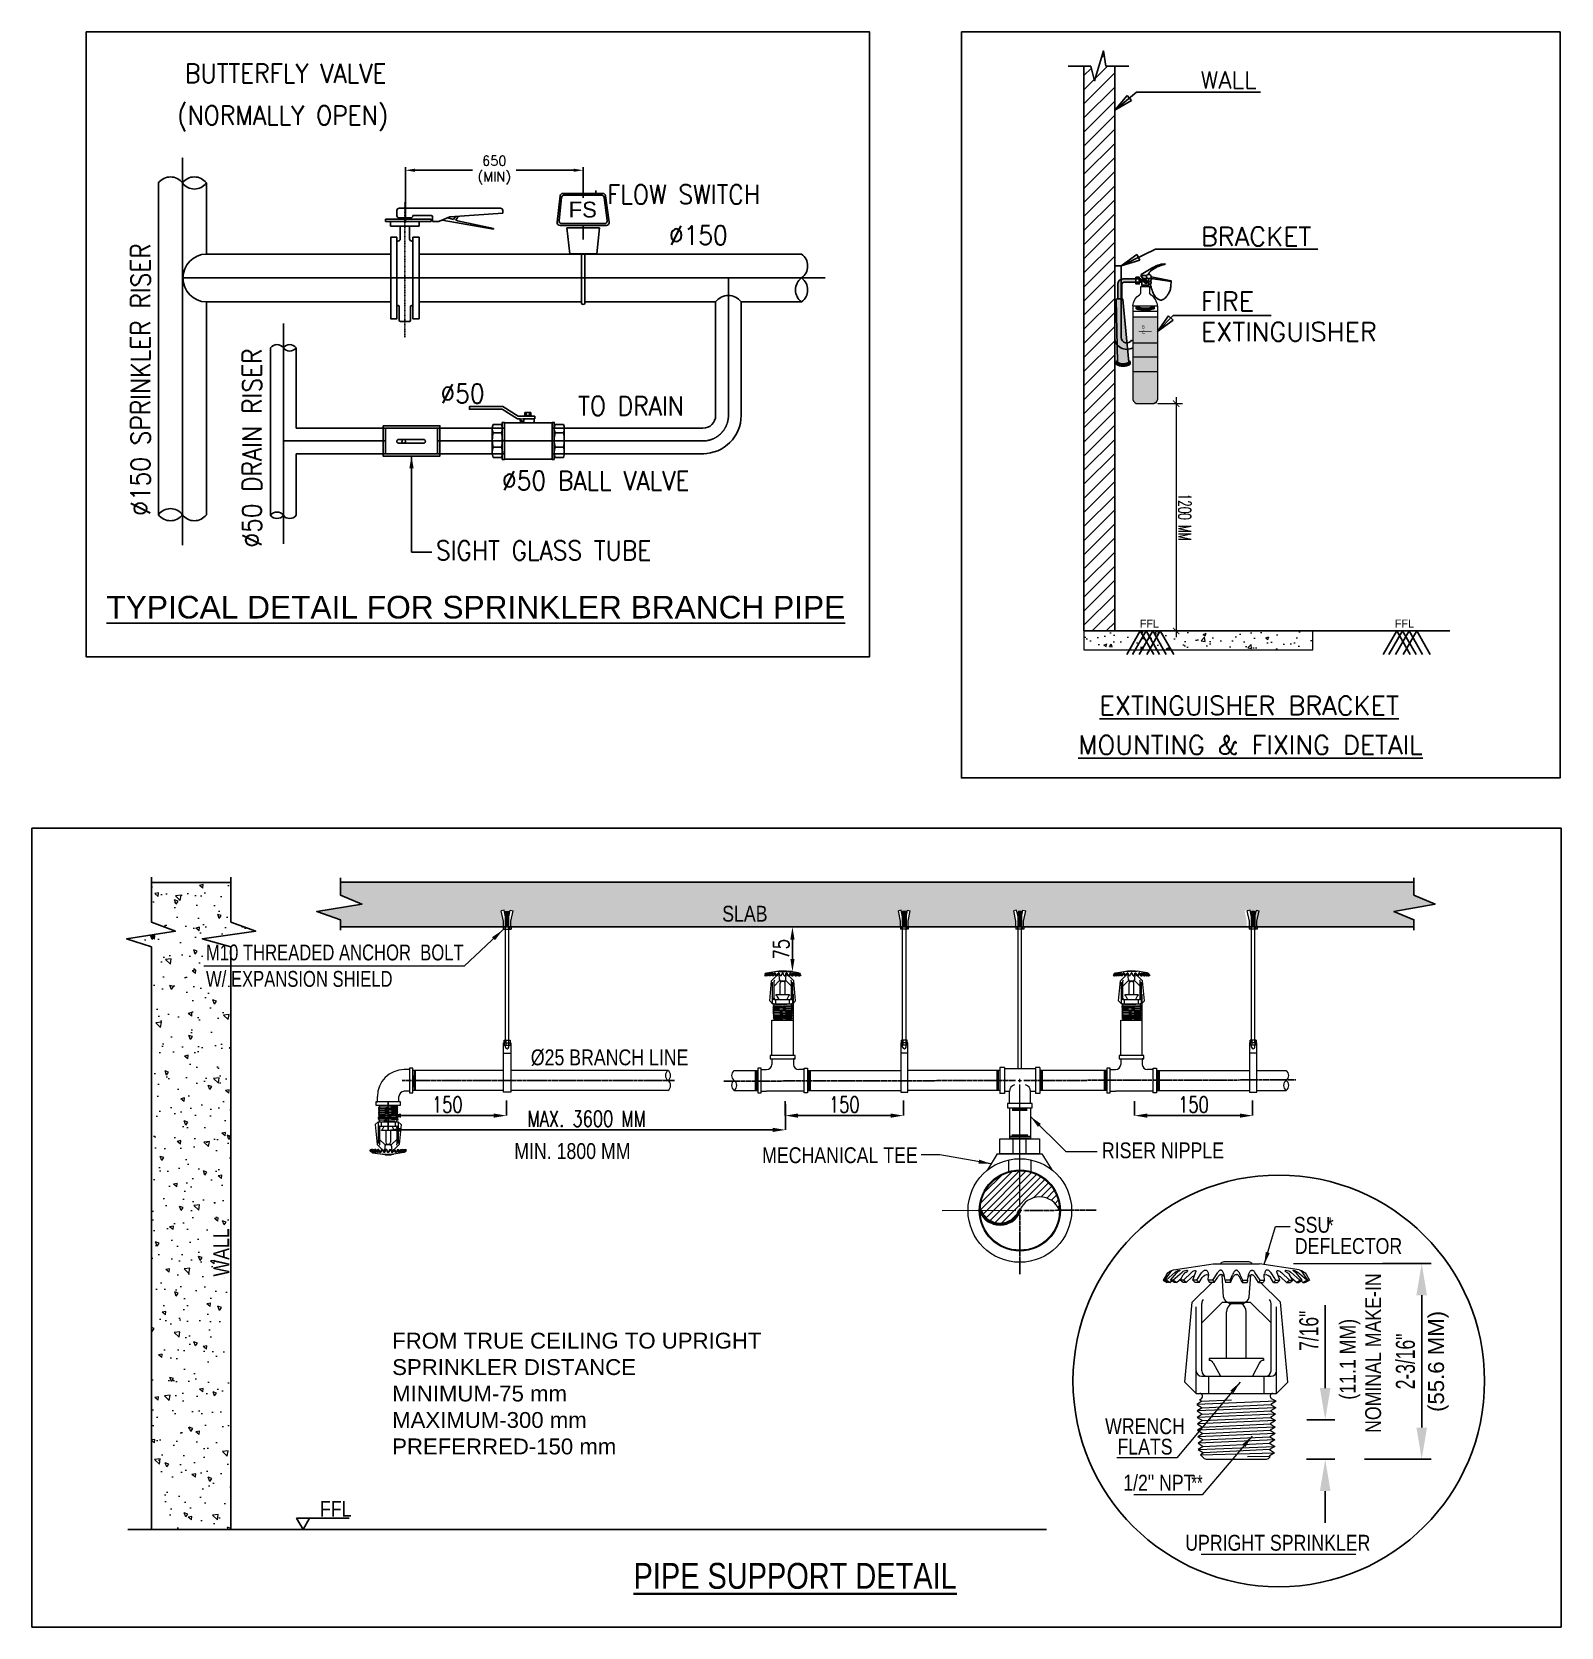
# Model space of a CAD drawing. Header units: millimetres. Extents: x 1706 to 534926, y -578380 to 27192.
# Drawn here: x 138360 to 162458, y -36495 to -11357 of the extents above; entities that cross this region are included whole.
import ezdxf
from ezdxf.enums import TextEntityAlignment as Align

# ---------------------------------------------------------------- set-up
doc = ezdxf.new("R2010")
doc.units = ezdxf.units.MM
for name, pattern in [('CENTER', [50.8, 31.75, -6.35, 6.35, -6.35]), ('CENTER2', [1.125, 0.75, -0.125, 0.125, -0.125]), ('CONTINULUS', [0]), ('DASHED2', [0.375, 0.25, -0.125]), ('HIDDEN', [0.375, 0.25, -0.125])]:
    doc.linetypes.add(name, pattern=pattern)
doc.layers.get('0').update_dxf_attribs({"color": 251})
doc.layers.get('Defpoints').update_dxf_attribs({"color": 251})
for name, color, linetype, lineweight in [('07--DIM-2', 2, 'Continuous', 25), ('A-ANNO-CONS', 142, 'Continuous', 5), ('A-ANNO-DIM', 251, 'DASHED2', 18), ('F-ANNO-DIMS', 3, 'Continuous', 9), ('F-ANNO-TEXT', 7, 'Continuous', 18), ('F-DEMO-PROT-SPRN', 34, 'Continuous', 50), ('F-LINE-PEN2', 1, 'Continuous', 18), ('MCD-FIRE-TEXT-1', 7, 'Continuous', 25), ('McD-HVAC-SA DUCT', 251, 'Continuous', 18), ('Sprinkler Pipe', 11, 'Continuous', 35)]:
    doc.layers.add(name, color=color, linetype=linetype, lineweight=lineweight)
for name, color, linetype in [('ACE-HVAC-TEXT', 7, 'Continuous'), ('Center', 8, 'CENTER2'), ('CTC_TEXT', 7, 'Continuous'), ('fa detailing', 7, 'Continuous'), ('Firepro-dim', 7, 'Continuous'), ('FP-ALARM DIMENSION', 4, 'Continuous'), ('FP-DETECTION', 6, 'Continuous'), ('LEGEND', 1, 'Continuous'), ('M-VIEW', 6, 'Continuous'), ('McD-PHE-TEXT', 251, 'Continuous'), ('PHE-MULTI SENSOR DETECTOR (ABOVE', 3, 'Continuous'), ('tsi dia', 7, 'Continuous')]:
    doc.layers.add(name, color=color, linetype=linetype)
doc.styles.add('Arial', font='arial.ttf', dxfattribs={"height": 300})
doc.styles.add('BHD_STYLE', font='ARIALN.TTF', dxfattribs={"width": 0.8})
doc.styles.add('DIM1', font='Romans.shx', dxfattribs={"width": 0.6})
doc.styles.add('Fire Text', font='romans.shx', dxfattribs={"width": 0.7, "height": 10})
doc.styles.add('FP-Text', font='arial.ttf', dxfattribs={"width": 0.9})
doc.styles.add('M-ELE DIM', font='isocp.shx')
doc.styles.add('McD-FIRE-TEXT-02', font='arial.ttf', dxfattribs={"width": 0.8})
doc.styles.add('romand', font='romand.shx')
doc.styles.add('RomanS', font='romans__.ttf', dxfattribs={"height": 300})
doc.styles.add('ROMANT', font='romant.shx', dxfattribs={"width": 0.75})
doc.styles.add('TXT', font='romans.shx', dxfattribs={"width": 0.8, "height": 150})
doc.dimstyles.new('1-100', dxfattribs={"dimscale": 100, "dimtxt": 2, "dimasz": 1, "dimexe": 1, "dimexo": 0, "dimgap": 0.25, "dimtad": 1, "dimdec": 0, "dimzin": 0, "dimdsep": 46, "dimtxsty": 'DIM1', "dimblk": 'ARCHTICK', "dimcen": 0, "dimdle": 1, "dimclrd": 8, "dimclre": 8, "dimclrt": 256, "dimadec": 0, "dimazin": 0, "dimtfac": 0.5, "dimtdec": 0, "dimtix": 1, "dimtofl": 0, "dimtmove": 1, "dimatfit": 3, "dimfxl": 1, "dimtolj": 1, "dimtzin": 0, "dimlwd": -1, "dimlwe": -1, "dimarcsym": 0})
doc.dimstyles.new('ACE', dxfattribs={"dimtxt": 250, "dimasz": 200, "dimexe": 0.18, "dimexo": 0.0625, "dimgap": 50, "dimtad": 1, "dimdec": 0, "dimzin": 0, "dimdsep": 46, "dimtxsty": 'ROMANT', "dimcen": 0, "dimadec": 0, "dimazin": 0, "dimtfac": 1, "dimtdec": 0, "dimtofl": 0, "dimtmove": 0, "dimatfit": 3, "dimfxl": 1, "dimtolj": 1, "dimtzin": 0, "dimarcsym": 0})
doc.dimstyles.new('BHD_100', dxfattribs={"dimscale": 100, "dimtxt": 2.5, "dimasz": 2, "dimexe": 1.5, "dimexo": 1.5, "dimgap": 1, "dimtad": 1, "dimzin": 11, "dimdsep": 46, "dimtxsty": 'BHD_STYLE', "dimcen": 2.5, "dimdle": 2.5, "dimclrd": 256, "dimclre": 256, "dimadec": 4, "dimazin": 3, "dimtfac": 1, "dimtofl": 0, "dimtmove": 0, "dimatfit": 3, "dimfxl": 1, "dimfrac": 2, "dimtzin": 11, "dimlwd": -1, "dimlwe": -1, "dimarcsym": 0})
doc.dimstyles.new('DIM 200', dxfattribs={"dimtxt": 150, "dimasz": 150, "dimexe": 50, "dimexo": 75, "dimgap": 75, "dimtad": 1, "dimdec": 0, "dimrnd": 5, "dimdsep": 46, "dimtxsty": 'romand', "dimcen": 0, "dimclrd": 7, "dimclre": 7, "dimclrt": 7, "dimadec": 0, "dimazin": 0, "dimtfac": 1, "dimtdec": 0, "dimtmove": 2, "dimatfit": 3, "dimfxl": 1, "dimtolj": 1, "dimtzin": 0, "dimarcsym": 0})
doc.dimstyles.new('FIRE - DIMENTION', dxfattribs={"dimscale": 150, "dimtxt": 300, "dimasz": 2, "dimexe": 0, "dimexo": 1, "dimgap": 0, "dimtad": 1, "dimdec": 0, "dimrnd": 5, "dimzin": 3, "dimdsep": 46, "dimtxsty": 'RomanS', "dimblk": 'CLOSEDBLANK', "dimcen": 0, "dimdle": 60, "dimclrd": 135, "dimclre": 135, "dimclrt": 7, "dimadec": 0, "dimazin": 0, "dimtfac": 0.0125, "dimtdec": 0, "dimtix": 1, "dimtmove": 2, "dimatfit": 3, "dimldrblk": 'CLOSEDBLANK', "dimfxl": 1, "dimtolj": 1, "dimtzin": 3, "dimlwd": -1, "dimarcsym": 1})
doc.dimstyles.new('McD-ELE-100', dxfattribs={"dimscale": 100, "dimtxt": 2.5, "dimasz": 2, "dimexe": 1, "dimexo": 1, "dimgap": 2.5, "dimtad": 0, "dimtih": 1, "dimtoh": 1, "dimdec": 0, "dimrnd": 5, "dimzin": 0, "dimdsep": 46, "dimtxsty": 'M-ELE DIM', "dimcen": 1, "dimclre": 9, "dimclrt": 256, "dimadec": 0, "dimazin": 0, "dimtfac": 1, "dimtdec": 0, "dimtofl": 0, "dimtmove": 0, "dimatfit": 3, "dimfxl": 1, "dimtolj": 1, "dimtzin": 0, "dimarcsym": 0})

msp = doc.modelspace()

# ---------------------------------------------------------------- texts
at = {"layer": 'fa detailing', "color": 7}
for p in [(155820.613, -20744.2, 217322.875), (159839.592, -20744.107, 217322.875)]:
    msp.add_text('FFL', height=125.6311, rotation=0.0013328, dxfattribs=at).set_placement(p)
at = {"layer": 'fa detailing', "color": 7, "insert": (155852.732, -15981.241, 217322.875), "char_height": 50.2524, "width": 110.47316, "attachment_point": 1, "rotation": 0.0013328}
msp.add_mtext('B  C', dxfattribs=at)
at = {"layer": 'FP-DETECTION', "color": 7, "style": 'RomanS', "width": 0.9}
for s, height, p in [('BUTTERFLY VALVE', 300.19917, (140772.986, -12159.952, 0)), ('(NORMALLY OPEN)', 300.19917, (140649.404, -12821.034, 0)), ('FLOW SWITCH', 300.19917, (147424.352, -14067.892)), ('%%C150', 300.1992, (148398.983, -14711.315)), ('%%C50', 300.1992, (144798.149, -17205.67)), ('TO DRAIN', 300.1992, (146966.072, -17400.533)), ('%%C50 BALL VALVE', 300.19917, (145768.3, -18577.703, 0)), ('SIGHT GLASS TUBE', 300.19917, (144725.428, -19679.175, 0))]:
    msp.add_text(s, height=height, dxfattribs=at).set_placement(p)
at = {"layer": 'FP-DETECTION', "color": 5, "style": 'FP-Text'}
msp.add_text('FS', height=248.9972, dxfattribs=at).set_placement((146818.27, -14281.253))
at = {"layer": 'FP-DETECTION', "color": 7, "style": 'RomanS', "width": 0.9}
for s, p in [('∅150 SPRINKLER RISER', (140220.668, -18981.501)), ('∅50 DRAIN RISER', (141976.324, -19482.785, 0))]:
    msp.add_text(s, height=300.19917, rotation=90, dxfattribs=at).set_placement(p)
at = {"layer": 'LEGEND', "color": 7, "lineweight": 5, "style": 'Fire Text'}
msp.add_text('WALL', height=269.8486, rotation=0.0013326, dxfattribs=at).set_placement((156780.43, -12248.797, 217322.875))
at = {"layer": 'McD-PHE-TEXT', "color": 7, "linetype": 'Continuous', "style": 'TXT'}
for s, height, p in [('BRACKET', 296.7397, (156780.487, -14728.214, 217322.875)), ('FIRE', 296.7397, (156780.511, -15751.529, 217322.875)), ('EXTINGUISHER ', 296.73972, (156780.522, -16231.189, 217322.875)), ('%%UEXTINGUISHER BRACKET', 296.73972, (155182.638, -22120.849)), ('%%UMOUNTING & FIXING DETAIL', 296.73972, (154846.989, -22741.318))]:
    msp.add_text(s, height=height, rotation=0.0013328, dxfattribs=at).set_placement(p)
at = {"layer": 'Sprinkler Pipe', "color": 0, "style": 'McD-FIRE-TEXT-02', "width": 0.8}
for s, height, p in [('SLAB', 250, (149238.004, -25377.914)), ('%%C25 BRANCH LINE', 250, (146221.714, -27641.989)), ('RISER NIPPLE', 250, (155221.221, -29107.355)), ('MECHANICAL TEE', 250, (149866.663, -29184.107)), ('%%UPIPE SUPPORT DETAIL', 408.07285, (147840.144, -35891.826))]:
    msp.add_text(s, height=height, dxfattribs=at).set_placement(p)
at = {"layer": 'Sprinkler Pipe', "style": 'McD-FIRE-TEXT-02', "width": 0.8}
for s, p in [('SSU', (158533.101, -30155.674)), ('DEFLECTOR', (159107.742, -30489.748)), ('WRENCH', (155900.493, -33329.537)), ('FLATS', (155900.493, -33651.81)), ('1/2" NPT', (156119.351, -34214.581))]:
    msp.add_text(s, height=250, dxfattribs=at).set_placement(p, align=Align.MIDDLE)
at = {"layer": 'Sprinkler Pipe', "width": 0.8}
for s, style, p in [('*', 'McD-FIRE-TEXT-02', (158819.194, -30290.335)), ('**', 'BHD_STYLE', (156719.82, -34349.242)), ('UPRIGHT SPRINKLER', 'McD-FIRE-TEXT-02', (157993.592, -35291.406))]:
    msp.add_text(s, height=250, dxfattribs=dict(at, style=style)).set_placement(p, align=Align.CENTER)
at = {"layer": 'Sprinkler Pipe', "style": 'McD-FIRE-TEXT-02', "width": 0.8}
msp.add_text('WALL', height=250, rotation=90, dxfattribs=at).set_placement((141469.22, -30971.493))
msp.add_text('FFL', height=250, dxfattribs=at).set_placement((142900.09, -34756.353))
at = {"layer": 'Sprinkler Pipe', "color": 0, "char_height": 250, "attachment_point": 1, "style": 'ROMANT'}
for s, insert, width in [('{\\fArial|b0|i0|c0|p34;\\C7;M10 THREADED ANCHOR  BOLT W/ EXPANSION SHIELD}', (141103.093, -25738.673), 4299.34478), ('{\\fArial|b0|i0|c0|p34;\\W1;FROM TRUE CEILING TO UPRIGHT SPRINKLER DISTANCE\\PMINIMUM-75 mm \\PMAXIMUM-300 mm\\PPREFERRED-150 mm }', (144037.044, -31856.268, 0), 6784.97973)]:
    msp.add_mtext(s, dxfattribs=dict(at, insert=insert, width=width))
at = {"layer": 'Sprinkler Pipe', "insert": (145960.964, -28868.697), "char_height": 250, "width": 4299.34478, "attachment_point": 1, "style": 'McD-FIRE-TEXT-02'}
msp.add_mtext('MIN. 1800 MM', dxfattribs=at)
at = {"layer": 'Sprinkler Pipe', "color": 7, "lineweight": -2, "char_height": 250, "attachment_point": 5, "rotation": 90}
for s, insert, style in [('NOMINAL MAKE-IN', (159497.614, -32177.943), 'McD-FIRE-TEXT-02'), ('(11.1 MM)', (159130.905, -32274.897), 'McD-FIRE-TEXT-02'), ('(55.6 MM)', (160525.376, -32308.914), 'Arial')]:
    msp.add_mtext(s, dxfattribs=dict(at, insert=insert, style=style))
at = {"layer": 'tsi dia', "lineweight": 25, "style": 'Arial'}
msp.add_text('%%UTYPICAL DETAIL FOR SPRINKLER BRANCH PIPE', height=357.14286, dxfattribs=at).set_placement((139533.81, -20600.918))

# ---------------------------------------------------------------- blocks, each defined once
blk = doc.blocks.new('*D69')
at = {"layer": 'ACE-HVAC-TEXT', "color": 0, "lineweight": -2, "transparency": 16777216}
for p, q in [((150143, -25462), (150345, -25462)), ((150345, -25966), (150345, -25662)), ((150143, -26166), (150345, -26166))]:
    blk.add_line(p, q, dxfattribs=at)
at = {"layer": 'ACE-HVAC-TEXT', "color": 0, "transparency": 16777216}
for points in [[(150378, -25662), (150312, -25662), (150345, -25462)], [(150312, -25966), (150378, -25966), (150345, -26166)]]:
    blk.add_solid(points, dxfattribs=at)
at = {"layer": 'Defpoints', "color": 0, "transparency": 16777216}
for p in [(150143, -25462), (150345, -25462), (150143, -26166)]:
    blk.add_point(p, dxfattribs=at)
at = {"layer": 'ACE-HVAC-TEXT', "color": 0, "transparency": 16777216, "insert": (150170, -25814), "char_height": 250, "attachment_point": 5, "rotation": 90, "style": 'ROMANT'}
blk.add_mtext('\\A1;75', dxfattribs=at)
blk = doc.blocks.new('*D70')
at = {"layer": 'ACE-HVAC-TEXT', "color": 0, "lineweight": -2, "transparency": 16777216}
for p, q in [((150143, -25462), (150345, -25462)), ((150345, -25966), (150345, -25662)), ((150143, -26166), (150345, -26166))]:
    blk.add_line(p, q, dxfattribs=at)
at = {"layer": 'ACE-HVAC-TEXT', "color": 0, "transparency": 16777216}
for points in [[(150378, -25662), (150312, -25662), (150345, -25462)], [(150312, -25966), (150378, -25966), (150345, -26166)]]:
    blk.add_solid(points, dxfattribs=at)
at = {"layer": 'Defpoints', "color": 0, "transparency": 16777216}
for p in [(150143, -25462), (150345, -25462), (150143, -26166)]:
    blk.add_point(p, dxfattribs=at)
at = {"layer": 'ACE-HVAC-TEXT', "color": 0, "transparency": 16777216, "insert": (150170, -25814), "char_height": 250, "attachment_point": 5, "rotation": 90, "style": 'ROMANT'}
blk.add_mtext('\\A1;75', dxfattribs=at)
blk = doc.blocks.new('*D79')
at = {"layer": 'ACE-HVAC-TEXT', "color": 0, "lineweight": -2, "transparency": 16777216}
for p, q in [((150143, -25462), (150345, -25462)), ((150345, -25966), (150345, -25662)), ((150143, -26166), (150345, -26166))]:
    blk.add_line(p, q, dxfattribs=at)
at = {"layer": 'ACE-HVAC-TEXT', "color": 0, "transparency": 16777216}
for points in [[(150378, -25662), (150312, -25662), (150345, -25462)], [(150312, -25966), (150378, -25966), (150345, -26166)]]:
    blk.add_solid(points, dxfattribs=at)
at = {"layer": 'Defpoints', "color": 0, "transparency": 16777216}
for p in [(150143, -25462), (150345, -25462), (150143, -26166)]:
    blk.add_point(p, dxfattribs=at)
at = {"layer": 'ACE-HVAC-TEXT', "color": 0, "transparency": 16777216, "insert": (150170, -25814), "char_height": 250, "attachment_point": 5, "rotation": 90, "style": 'ROMANT'}
blk.add_mtext('\\A1;75', dxfattribs=at)
blk = doc.blocks.new('_ArchTick')
at = {"color": 0, "linetype": 'ByBlock', "const_width": 0.15}
blk.add_lwpolyline([(-0.5, -0.5), (0.5, 0.5)], dxfattribs=at)
blk = doc.blocks.new('*D82')
at = {"layer": 'Defpoints', "color": 0, "transparency": 16777216}
for p in [(155809, -17213), (155805, -20797), (156393, -20797)]:
    blk.add_point(p, dxfattribs=at)
at = {"layer": 'McD-HVAC-SA DUCT', "color": 8, "linetype": 'HIDDEN', "transparency": 16777216}
for p, q in [((155809, -17213), (156492, -17213)), ((155805, -20797), (156493, -20797))]:
    blk.add_line(p, q, dxfattribs=at)
at = {"layer": 'McD-HVAC-SA DUCT', "color": 8, "transparency": 16777216}
blk.add_line((156392, -17113), (156393, -20897), dxfattribs=at)
at = {"layer": 'McD-HVAC-SA DUCT', "color": 8, "transparency": 16777216, "xscale": 100, "yscale": 100, "zscale": 100}
for p, rotation in [((156392, -17213), 90.0013328473837), ((156393, -20797), 270.0013328473837)]:
    blk.add_blockref('_ArchTick', p, dxfattribs=dict(at, rotation=rotation))
at = {"layer": 'McD-HVAC-SA DUCT', "transparency": 16777216, "insert": (156527, -19005), "char_height": 200, "attachment_point": 5, "rotation": 270.0013, "style": 'DIM1'}
blk.add_mtext('\\A1;1200 MM', dxfattribs=at)
blk = doc.blocks.new('_ClosedBlank')
at = {"color": 0, "linetype": 'ByBlock', "lineweight": -2}
for p, q in [((-1, 0.167), (0, 0)), ((-1, 0.167), (-1, -0.167)), ((0, 0), (-1, -0.167))]:
    blk.add_line(p, q, dxfattribs=at)
blk = doc.blocks.new('*D98')
at = {"layer": 'Defpoints', "color": 0, "transparency": 16777216}
for p in [(147048, -13537), (147048, -14046), (144245, -14437)]:
    blk.add_point(p, dxfattribs=at)
at = {"layer": 'Firepro-dim', "color": 7, "lineweight": -2, "transparency": 16777216}
for p, q in [((144245, -14362), (144245, -13487)), ((144395, -13537), (145304, -13537)), ((146898, -13537), (145989, -13537)), ((147048, -13971), (147048, -13487))]:
    blk.add_line(p, q, dxfattribs=at)
at = {"layer": 'Firepro-dim', "color": 7, "transparency": 16777216}
for points in [[(144395, -13512), (144395, -13562), (144245, -13537)], [(146898, -13562), (146898, -13512), (147048, -13537)]]:
    blk.add_solid(points, dxfattribs=at)
at = {"layer": 'Firepro-dim', "color": 7, "transparency": 16777216, "insert": (145646, -13537), "char_height": 150, "attachment_point": 5, "style": 'romand'}
blk.add_mtext('\\A1;{\\C5;650\\P(MIN)}', dxfattribs=at)
blk = doc.blocks.new('A$C00FE572E')
at = {"color": 1, "linetype": 'Continuous', "lineweight": -3}
for p, q in [((-1101, 285), (-1244, 285)), ((-693, 449), (-693, 496)), ((-679, 500), (-598, 500)), ((-679, 445), (-598, 445)), ((-666, 449), (-666, 496)), ((-611, 449), (-611, 496)), ((-584, 449), (-584, 496)), ((-159, 285), (-16, 285)), ((-1260, -166), (-1260, 198)), ((-1101, 142), (-1244, 142)), ((-1085, -166), (-1085, 198)), ((-175, -166), (-175, 198)), ((-159, 142), (-16, 142)), ((0, -166), (0, 198)), ((-1101, -111), (-1244, -111)), ((-159, -111), (-16, -111)), ((-1101, -288), (-1244, -288)), ((-159, -288), (-16, -288))]:
    blk.add_line(p, q, dxfattribs=at)
at = {"color": 1, "lineweight": -3}
for points in [[(-517, 387), (-517, 432), (-806, 432), (-1077, 600), (-1660, 600), (-1660, 555), (-1090, 555), (-819, 387), (-770, 387), (-770, 344), (-706, 344), (-706, 344), (-706, 387), (-517, 387)], [(-747, 344), (-747, 315), (-530, 315), (-530, 387), (-665, 387)]]:
    blk.add_lwpolyline(points, dxfattribs=at)
for points in [[(-1085, -327), (-1049, -327), (-1049, 324), (-1085, 324)], [(-1049, -318), (-211, -318), (-211, 315), (-1049, 315)], [(-175, -327), (-211, -327), (-211, 324), (-175, 324)]]:
    blk.add_lwpolyline(points, close=True, dxfattribs=at)
at = {"color": 1, "linetype": 'Continuous', "lineweight": -3}
blk.add_lwpolyline([(-704, 431), (-573, 431), (-573, 445), (-704, 445)], close=True, dxfattribs=at)
for centre, radius, start, end in [((-1097, 214), 163, 154.1703, 205.8297), ((-1248, 214), 163, 334.1703, 25.8297), ((-679, 475), 25.1, 57.1328, 122.8672), ((-679, 470), 25.1, 237.1328, 302.8672), ((-639, 406), 94.5, 73.2213, 106.7787), ((-639, 540), 94.5, 253.2213, 286.7787), ((-598, 475), 25.1, 57.1328, 122.8672), ((-598, 470), 25.1, 237.1328, 302.8672), ((-12, 214), 163, 154.1703, 205.8297), ((-163, 214), 163, 334.1703, 25.8297), ((-761, 16), 499, 165.2978, 194.7022), ((-1583, 16), 499, 345.2978, 14.7022), ((323, 16), 499, 165.2978, 194.7022), ((-499, 16), 499, 345.2978, 14.7022), ((-1011, -199), 249, 159.1168, 200.8832), ((-1333, -199), 249, 339.1168, 20.8832), ((73, -199), 249, 159.1168, 200.8832), ((-249, -199), 249, 339.1168, 20.8832)]:
    blk.add_arc(centre, radius, start, end, dxfattribs=at)
at = {"layer": 'Center', "color": 1, "lineweight": -3}
blk.add_lwpolyline([(-665, 387), (-747, 387), (-747, 346)], dxfattribs=at)
blk = doc.blocks.new('*D99')
at = {"layer": 'ACE-HVAC-TEXT', "color": 0, "lineweight": -2, "transparency": 16777216}
for p, q in [((155735, -28206), (155735, -28435)), ((157596, -28198), (157596, -28435)), ((155935, -28435), (157396, -28435))]:
    blk.add_line(p, q, dxfattribs=at)
at = {"layer": 'ACE-HVAC-TEXT', "color": 0, "transparency": 16777216}
for points in [[(155935, -28402), (155935, -28468), (155735, -28435)], [(157396, -28468), (157396, -28402), (157596, -28435)]]:
    blk.add_solid(points, dxfattribs=at)
at = {"layer": 'Defpoints', "color": 0, "transparency": 16777216}
for p in [(155735, -28206), (157596, -28198), (157596, -28435)]:
    blk.add_point(p, dxfattribs=at)
at = {"layer": 'ACE-HVAC-TEXT', "color": 0, "transparency": 16777216, "insert": (156665, -28260), "char_height": 250, "attachment_point": 5, "style": 'ROMANT'}
blk.add_mtext('\\A1;150', dxfattribs=at)
blk = doc.blocks.new('*D100')
at = {"layer": 'ACE-HVAC-TEXT', "color": 0, "lineweight": -2, "transparency": 16777216}
for p, q in [((143976, -28206), (143976, -28435)), ((145837, -28198), (145837, -28435)), ((144176, -28435), (145637, -28435))]:
    blk.add_line(p, q, dxfattribs=at)
at = {"layer": 'ACE-HVAC-TEXT', "color": 0, "transparency": 16777216}
for points in [[(144176, -28402), (144176, -28468), (143976, -28435)], [(145637, -28468), (145637, -28402), (145837, -28435)]]:
    blk.add_solid(points, dxfattribs=at)
at = {"layer": 'Defpoints', "color": 0, "transparency": 16777216}
for p in [(143976, -28206), (145837, -28198), (145837, -28435)]:
    blk.add_point(p, dxfattribs=at)
at = {"layer": 'ACE-HVAC-TEXT', "color": 0, "transparency": 16777216, "insert": (144906, -28260), "char_height": 250, "attachment_point": 5, "style": 'ROMANT'}
blk.add_mtext('\\A1;150', dxfattribs=at)
blk = doc.blocks.new('*D101')
at = {"layer": 'ACE-HVAC-TEXT', "color": 0, "lineweight": -2, "transparency": 16777216}
for p, q in [((150232, -28206), (150232, -28435)), ((152093, -28198), (152093, -28435)), ((150432, -28435), (151893, -28435))]:
    blk.add_line(p, q, dxfattribs=at)
at = {"layer": 'ACE-HVAC-TEXT', "color": 0, "transparency": 16777216}
for points in [[(150432, -28402), (150432, -28468), (150232, -28435)], [(151893, -28468), (151893, -28402), (152093, -28435)]]:
    blk.add_solid(points, dxfattribs=at)
at = {"layer": 'Defpoints', "color": 0, "transparency": 16777216}
for p in [(150232, -28206), (152093, -28198), (152093, -28435)]:
    blk.add_point(p, dxfattribs=at)
at = {"layer": 'ACE-HVAC-TEXT', "color": 0, "transparency": 16777216, "insert": (151162, -28260), "char_height": 250, "attachment_point": 5, "style": 'ROMANT'}
blk.add_mtext('\\A1;150', dxfattribs=at)
blk = doc.blocks.new('*D102')
at = {"layer": 'ACE-HVAC-TEXT', "color": 0, "lineweight": -2, "transparency": 16777216}
for p, q in [((143974, -28244), (143974, -28660)), ((150233, -28256), (150233, -28660)), ((150033, -28660), (144174, -28660))]:
    blk.add_line(p, q, dxfattribs=at)
at = {"layer": 'ACE-HVAC-TEXT', "color": 0, "transparency": 16777216}
for points in [[(144174, -28627), (144174, -28693), (143974, -28660)], [(150033, -28693), (150033, -28627), (150233, -28660)]]:
    blk.add_solid(points, dxfattribs=at)
at = {"layer": 'Defpoints', "color": 0, "transparency": 16777216}
for p in [(143974, -28244), (150233, -28256), (143974, -28660)]:
    blk.add_point(p, dxfattribs=at)
at = {"layer": 'ACE-HVAC-TEXT', "color": 0, "transparency": 16777216, "insert": (147103, -28485), "char_height": 250, "attachment_point": 5, "style": 'ROMANT'}
blk.add_mtext('\\A1;MAX. 3600 MM', dxfattribs=at)
blk = doc.blocks.new('*D103')
at = {"color": 7, "transparency": 16777216}
for p, q in [((159644, -30766), (160411, -30766)), ((160261, -31266), (160261, -33351)), ((159362, -33851), (160411, -33851))]:
    blk.add_line(p, q, dxfattribs=at)
for points in [[(160345, -31266), (160178, -31266), (160261, -30766)], [(160178, -33351), (160345, -33351), (160261, -33851)]]:
    blk.add_solid(points, dxfattribs=at)
at = {"layer": 'Defpoints', "color": 0, "transparency": 16777216}
for p in [(159494, -30766), (159212, -33851), (160261, -33851)]:
    blk.add_point(p, dxfattribs=at)
at = {"color": 7, "lineweight": -2, "transparency": 16777216, "insert": (160006, -32309), "char_height": 300, "attachment_point": 5, "rotation": 90, "style": 'BHD_STYLE'}
blk.add_mtext('2-3/16"', dxfattribs=at)
blk = doc.blocks.new('*D104')
at = {"color": 7, "transparency": 16777216}
for p, q in [((158741, -32729), (158741, -31422)), ((158449, -33229), (158891, -33229)), ((158444, -33851), (158891, -33851)), ((158741, -34351), (158741, -34851))]:
    blk.add_line(p, q, dxfattribs=at)
for points in [[(158657, -32729), (158824, -32729), (158741, -33229)], [(158824, -34351), (158657, -34351), (158741, -33851)]]:
    blk.add_solid(points, dxfattribs=at)
at = {"layer": 'Defpoints', "color": 0, "transparency": 16777216}
for p in [(158299, -33229), (158294, -33851), (158741, -33851)]:
    blk.add_point(p, dxfattribs=at)
at = {"color": 7, "lineweight": -2, "transparency": 16777216, "insert": (158485, -31826), "char_height": 300, "attachment_point": 5, "rotation": 90, "style": 'BHD_STYLE'}
blk.add_mtext('7/16"', dxfattribs=at)
blk = doc.blocks.new('*D105')
at = {"layer": 'ACE-HVAC-TEXT', "color": 0, "lineweight": -2, "transparency": 16777216}
for p, q in [((150143, -25462), (150345, -25462)), ((150345, -25966), (150345, -25662)), ((150143, -26166), (150345, -26166))]:
    blk.add_line(p, q, dxfattribs=at)
at = {"layer": 'ACE-HVAC-TEXT', "color": 0, "transparency": 16777216}
for points in [[(150378, -25662), (150312, -25662), (150345, -25462)], [(150312, -25966), (150378, -25966), (150345, -26166)]]:
    blk.add_solid(points, dxfattribs=at)
at = {"layer": 'Defpoints', "color": 0, "transparency": 16777216}
for p in [(150143, -25462), (150345, -25462), (150143, -26166)]:
    blk.add_point(p, dxfattribs=at)
at = {"layer": 'ACE-HVAC-TEXT', "color": 0, "transparency": 16777216, "insert": (150170, -25814), "char_height": 250, "attachment_point": 5, "rotation": 90, "style": 'ROMANT'}
blk.add_mtext('\\A1;75', dxfattribs=at)

# ---------------------------------------------------------------- dimensions: what is measured, and where the dimension line sits
at = {"lineweight": -2}
dim = msp.add_linear_dim(base=(160261.242, -33851.483), p1=(159493.978, -30766.345), p2=(159212.369, -33851.483), angle=90, text='2-3/16"', dimstyle='BHD_100', override={"dimtxt": 3, "dimasz": 5, "dimclrd": 7, "dimclre": 7, "dimclrt": 7}, dxfattribs=at)
dim.commit()
dim.dimension.update_dxf_attribs({"geometry": '*D103', "text_midpoint": (160006.126, -32308.914)})
dim = msp.add_linear_dim(base=(158740.559, -33851.483), p1=(158299.468, -33229.479), p2=(158294.404, -33851.483), angle=90, text='7/16"', dimstyle='BHD_100', override={"dimtxt": 3, "dimasz": 5, "dimclrd": 7, "dimclre": 7, "dimclrt": 7}, dxfattribs=at)
dim.commit()
dim.dimension.update_dxf_attribs({"geometry": '*D104', "text_midpoint": (158740.559, -31825.878), "dimtype": 160})
at = {"layer": 'ACE-HVAC-TEXT'}
for picture in ['*D69', '*D70', '*D79', '*D105']:
    dim = msp.add_linear_dim(base=(150345.044, -25461.892, 0), p1=(150142.64, -26165.555), p2=(150142.64, -25461.892), angle=90, text='75', dimstyle='ACE', dxfattribs=at)
    dim.commit()
    dim.dimension.update_dxf_attribs({"geometry": picture, "text_midpoint": (150170.044, -25813.723, 0)})
for base, p1, p2, text, picture, middle in [((143973.626, -28659.845), (150233.302, -28256.17), (143973.626, -28244.315), 'MAX. 3600 MM', '*D102', (147103.464, -28484.845)), ((145836.673, -28435.114), (143975.937, -28206.148), (145836.673, -28198.296), '150', '*D100', (144906.305, -28260.114)), ((152092.601, -28435.114), (150231.865, -28206.148), (152092.601, -28198.296), '150', '*D101', (151162.233, -28260.114)), ((157595.737, -28435.114), (155735.001, -28206.148), (157595.737, -28198.296), '150', '*D99', (156665.369, -28260.114))]:
    dim = msp.add_linear_dim(base=base, p1=p1, p2=p2, text=text, dimstyle='ACE', dxfattribs=at)
    dim.commit()
    dim.dimension.update_dxf_attribs({"geometry": picture, "text_midpoint": middle})
at = {"layer": 'Firepro-dim'}
dim = msp.add_linear_dim(base=(147047.826, -13537.034, 0), p1=(144244.926, -14437.038, 0), p2=(147047.826, -14046.219), text='{\\C5;650\\P(MIN)}', dimstyle='DIM 200', dxfattribs=at)
dim.commit()
dim.dimension.update_dxf_attribs({"geometry": '*D98', "text_midpoint": (145646.376, -13537.034, 0), "dimtype": 160})
at = {"layer": 'McD-HVAC-SA DUCT', "color": 7}
dim = msp.add_linear_dim(base=(156392.508, -20796.68, 217322.875), p1=(155809.374, -17213.431, 217322.875), p2=(155805.384, -20796.694, 217322.875), angle=90.0013328, text='1200 MM', dimstyle='1-100', dxfattribs=at)
dim.commit()
dim.dimension.update_dxf_attribs({"geometry": '*D82', "text_midpoint": (156401.982, -19005.049, 217322.875), "dimtype": 160})

# ---------------------------------------------------------------- hatches: boundary and pattern name
at = {"layer": 'A-ANNO-DIM', "linetype": 'CONTINULUS'}
h = msp.add_hatch(color=10, dxfattribs=at)
h.dxf.hatch_style = 1
h.paths.add_polyline_path([(156100.213, -16259.167), (156100.203, -15847.795), (155708.179, -15847.804), (155708.189, -16259.176)])
h.paths.add_polyline_path([(155835.7, -16061.025), (155968.021, -16061.022), (155968.018, -15955.786), (155835.698, -15955.789)], flags=24)
h = msp.add_hatch(color=10, dxfattribs=at)
h.dxf.hatch_style = 1
h.paths.add_polyline_path([(155708.189, -16259.176), (155708.194, -16477.674), (156100.218, -16477.665), (156100.213, -16259.167)])
h = msp.add_hatch(color=10, dxfattribs=at)
h.dxf.hatch_style = 1
h.paths.add_polyline_path([(156100.223, -16708.712), (156100.218, -16477.665), (155708.194, -16477.674), (155708.199, -16708.721)])
h = msp.add_hatch(color=10, dxfattribs=at)
h.dxf.hatch_style = 1
h.paths.add_polyline_path([(156100.223, -16708.712), (155708.199, -16708.721), (155708.209, -17121.98, 0.334961051), (155762.879, -17213.432), (156045.567, -17213.425, 0.334961051), (156100.233, -17121.971)])
at = {"layer": 'F-LINE-PEN2', "linetype": 'Continuous'}
h = msp.add_hatch(dxfattribs=at)
h.set_pattern_fill('AR-CONC', color=8, scale=93.75, angle=360, style=0)
h.set_pattern_definition([(140, (139642.4, -33050.9), (58.83, 672.43), [70.312, -773.438]), (85, (139642.4, -33050.9), (-705.18, -130.08), [56.25, -618.75]), (190.451, (139647.3, -32994.85), (-646.35, 542.353), [59.756, -657.32]), (136.184, (139454.9, -33050.9), (155.174, 1000.54), [105.47, -1160.16]), (186.636, (139467.8, -32967.5), (-913.24, 876.25), [89.63, -985.98]), (81.184, (139454.9, -33050.9), (-913.24, 876.25), [84.38, -928.12]), (111, (139501.75, -32957.13), (377.455, 559.6), [70.312, -773.437]), (56, (139501.75, -32957.1), (-679.83, 228.11), [56.25, -618.75]), (161.451, (139533.2, -32910.5), (-302.37, 787.71), [59.756, -657.32]), (127.5, (139642.38, -33050.88), (-312.088, 11.4), [0, -611.25, 0, -628.125, 0, -621.094]), (97.5, (139642.38, -33050.88), (-369.761, 246.628), [0, -358.125, 0, -597.187, 0, -236.719]), (57.5, (139642.38, -33259.95), (21.145, 500.4585), [0, -234.375, 0, -731.25, 0, -970.312]), (47.5, (139642.38, -33353.7), (-93.848, 546.737), [0, -304.688, 0, -485.625, 0, -689.062])])
h.paths.add_polyline_path([(141042.853, -25646.663), (141887.111, -25528.509), (141496.795, -25386.159), (141496.795, -24759.232), (140243.102, -24759.232), (140243.102, -25386.159), (140620.724, -25528.509), (139851.846, -25646.663), (140243.102, -25774.269), (140243.102, -26530.298), (140243.102, -34957.705), (141496.795, -34957.705), (141496.795, -26530.298), (141496.795, -25774.269)])
h = msp.add_hatch(dxfattribs=at)
h.set_pattern_fill('AR-CONC', color=8, scale=93.75, angle=360, style=0)
h.set_pattern_definition([(140, (139775.65, -32564.63), (58.83, 672.431), [70.312, -773.438]), (85, (139775.65, -32564.6), (-705.18, -130.08), [56.25, -618.75]), (190.4514, (139780.55, -32508.6), (-646.35, 542.353), [59.756, -657.32]), (136.184, (139588.15, -32564.6), (155.174, 1000.54), [105.47, -1160.156]), (186.6356, (139601.1, -32481.3), (-913.236, 876.246), [89.635, -985.98]), (81.184, (139588.1, -32564.6), (-913.236, 876.246), [84.375, -928.125]), (111, (139635, -32470.9), (377.455, 559.6), [70.312, -773.437]), (56, (139635, -32470.9), (-679.828, 228.108), [56.25, -618.75]), (161.4514, (139666.5, -32424.25), (-302.372, 787.709), [59.756, -657.32]), (127.5, (139775.65, -32564.63), (-312.088, 11.3999), [0, -611.25, 0, -628.125, 0, -621.094]), (97.5, (139775.65, -32564.63), (-369.761, 246.6277), [0, -358.125, 0, -597.1875, 0, -236.719]), (57.5, (139775.65, -32773.7), (21.1452, 500.4585), [0, -234.375, 0, -731.25, 0, -970.3125]), (47.5, (139775.65, -32867.44), (-93.848, 546.737), [0, -304.6875, 0, -485.625, 0, -689.0625])])
h.paths.add_polyline_path([(143222.126, -24758.165), (143222.126, -24959.739), (143561.008, -25102.088), (142847.248, -25220.242), (143222.126, -25347.849), (143222.126, -25461.892), (145789.626, -25461.892), (145789.626, -25371.159), (145754.941, -25207.639), (145799.558, -25198.175), (145803.453, -25216.534), (145893.798, -25216.534), (145897.693, -25198.175), (145942.311, -25207.639), (145907.625, -25371.159), (145907.625, -25461.892), (152049.302, -25461.892), (152049.302, -25371.159), (152014.617, -25207.639), (152059.235, -25198.175), (152063.129, -25216.534), (152153.474, -25216.534), (152157.369, -25198.175), (152201.987, -25207.639), (152167.301, -25371.159), (152167.301, -25461.892), (153867.664, -25461.892), (153867.664, -25371.159), (153832.979, -25207.639), (153877.597, -25198.175), (153881.491, -25216.534), (153971.837, -25216.534), (153975.731, -25198.175), (154020.349, -25207.639), (153985.664, -25371.159), (153985.664, -25461.892), (157504.481, -25461.892), (157504.481, -25371.159), (157469.795, -25207.639), (157514.413, -25198.175), (157518.308, -25216.534), (157608.653, -25216.534), (157612.548, -25198.175), (157657.165, -25207.639), (157622.48, -25371.159), (157622.48, -25461.892), (160139.072, -25461.892), (160139.072, -25347.849), (159824.041, -25220.242), (160473.41, -25102.088), (160139.072, -24959.739), (160139.072, -24758.165)])
h = msp.add_hatch(dxfattribs=at)
h.set_pattern_fill('ANSI31', color=256, scale=605.481195, angle=180, style=0)
h.set_pattern_definition([(225, (407016.816, 2555221.755), (53.5174823, -53.5174823), [])])
h.paths.add_polyline_path([(154553.521, -29930.101, 0.6857921), (153928.521, -29930.101, -0.6857921), (153303.521, -29930.101, -1)])
at = {"layer": 'fa detailing'}
h = msp.add_hatch(dxfattribs=at)
h.set_pattern_fill('ANSI31', color=8, scale=1256.310815, angle=0.0013328, style=0)
h.set_pattern_definition([(45.001333, (745040.37, 1709642.45), (-111.04582, 111.040654), [])])
h.paths.add_polyline_path([(155423.057, -11896.224), (155283.978, -11896.227), (155247.121, -11655.456), (155102.36, -12126.266), (155049.71, -11896.232), (154936.389, -11896.235), (154936.596, -20796.714), (155423.264, -20796.703)])
h = msp.add_hatch(color=9, dxfattribs=at)
h.paths.add_polyline_path([(155525.532, -15255.298, 0.3197413), (155470.281, -15340.921), (155470.286, -15565.343), (155525.54, -15565.342)])
h.paths.add_polyline_path([(155757.372, -15249.068), (155558.423, -15249.073, 0.096173131), (155525.532, -15255.298), (155525.54, -15565.342), (155533.213, -15565.341), (155533.208, -15340.919, -0.414213562), (155571.897, -15302.229), (155757.373, -15302.225)])
h = msp.add_hatch(color=9, dxfattribs=at)
h.paths.add_polyline_path([(155525.54, -15565.342), (155470.286, -15565.343), (155458.731, -15565.343, 0.419240871), (155448.683, -15575.566), (155460.836, -16283.844, 0.255799595), (155626.433, -16359.491), (155617.122, -16259.068, -0.429053343), (155525.554, -16172.006)])
h.paths.add_polyline_path([(155553.648, -15574.464, 0.387393699), (155543.64, -15565.341), (155525.54, -15565.342), (155525.554, -16172.006, 0.429053343), (155617.122, -16259.068)], flags=17)
h.paths.add_polyline_path([(155626.433, -16359.491, -0.255799595), (155460.836, -16283.844), (155465.631, -16563.336, 0.28131599), (155645.333, -16563.331)])
h = msp.add_hatch(color=9, dxfattribs=at)
h.dxf.hatch_style = 1
h.paths.add_polyline_path([(156044.71, -15685.459, -0.167799351), (155763.665, -15686.239), (155763.666, -15719.746, 0.152652714), (156044.711, -15719.04)])
h = msp.add_hatch(color=9, dxfattribs=at)
h.paths.add_polyline_path([(155664.579, -16594.83), (155664.577, -16549.68, -0.356822478), (155446.386, -16549.685), (155446.387, -16594.835, 0.28131599)])
h.paths.add_polyline_path([(155465.323, -16545.351, 0.110170568), (155446.386, -16549.685, 0.034268991), (155465.631, -16563.336)])
h.paths.add_polyline_path([(155664.577, -16549.68, 0.121371819), (155643.668, -16545.379), (155645.333, -16563.331, 0.034268991)])
at = {"layer": 'LEGEND', "lineweight": 5}
h = msp.add_hatch(dxfattribs=at)
h.set_pattern_fill('AR-CONC', color=8, scale=68.659367, angle=0.0013326, style=0)
h.set_pattern_definition([(50.00133, (268334.7, -58364.26), (492.4673, -43.0738), [51.4945, -566.4398]), (355.00133, (268334.7, -58364.26), (-95.2778, 516.4481), [41.1956, -453.1518]), (100.45273, (268375.75, -58367.85), (397.1899, 473.374), [43.7636, -481.3997]), (46.18553, (268334.7, -58226.94), (732.7636, -113.6273), [77.242, -849.6597]), (96.6369, (268395.8, -58236.4), (641.718, 668.838), [65.6454, -722.0995]), (351.1855, (268334.7, -58226.9), (641.7174, 668.8386), [61.7934, -679.7277]), (21.00133, (268403.37, -58261.27), (409.839, -276.426), [51.4945, -566.4398]), (326.00133, (268403.37, -58261.27), (167.0472, 497.8873), [41.1956, -453.1518]), (71.45273, (268437.53, -58284.3), (576.8864, 221.4608), [43.7636, -481.3997]), (37.50133, (268334.72, -58364.26), (8.34356, 228.563), [0, -447.6591, 0, -460.01776, 0, -454.8683]), (7.50133, (268334.72, -58364.26), (180.6156, 270.8048), [0, -262.2788, 0, -437.36017, 0, -173.3649]), (327.50133, (268181.6, -58364.26), (366.51947, -15.4775), [0, -171.6484, 0, -535.54306, 0, -710.62445]), (317.50133, (268112.95, -58364.26), (400.4103, 68.7408), [0, -223.1429, 0, -355.6555, 0, -504.6463])])
h.paths.add_polyline_path([(158546.046, -20796.63), (154936.596, -20796.714), (154936.603, -21092.233), (158546.053, -21092.149)])

# ---------------------------------------------------------------- linework, layer by layer
at = {"color": 3}
for p, q in [((140354.881, -18964.718), (140354.881, -13737.445)), ((141108.548, -14857.962), (141108.548, -13737.445)), ((141108.548, -14857.962), (144015.854, -14857.962)), ((144460.856, -14857.962), (150488.159, -14857.962)), ((141108.548, -15611.629), (144015.854, -15611.629)), ((141108.548, -18964.718), (141108.548, -15611.629)), ((144460.856, -15611.629), (147021.523, -15611.629)), ((147075.043, -15611.629), (149134.768, -15611.629)), ((149536.714, -15611.629), (150488.159, -15611.629))]:
    msp.add_line(p, q, dxfattribs=at)
at = {"color": 3, "ltscale": 0.5}
for p, q in [((143931.555, -14307.379), (144649.981, -14307.379)), ((143931.555, -14307.379), (143931.555, -14344.462)), ((144112.271, -14251.754), (144112.271, -14171.246)), ((144149.355, -14134.163), (145742.467, -14134.163)), ((144149.355, -14288.837), (144327.355, -14288.837)), ((144364.439, -14251.754), (144652.19, -14251.754)), ((144649.981, -14307.379), (144649.981, -14344.462)), ((144670.732, -14270.295), (144670.732, -14342.747)), ((144782.841, -14341.215), (144946.159, -14270.381)), ((144825.057, -14322.905), (145635.761, -14465.243)), ((144912.46, -14284.996), (145004.207, -14313.364)), ((144952.678, -14268.869), (145779.55, -14214.67)), ((145004.207, -14313.364), (145033.311, -14265.133)), ((145038.046, -14323.828), (145074.588, -14263.22)), ((145038.046, -14323.828), (145065.998, -14332.471)), ((145779.55, -14171.246), (145779.55, -14214.67)), ((143931.555, -14344.462), (144649.981, -14344.462)), ((144012.204, -14418.629), (144012.204, -14344.462)), ((144012.204, -14418.629), (144464.506, -14418.629)), ((144164.797, -14418.629), (144164.797, -14616.628)), ((144311.913, -14418.629), (144311.913, -14616.628)), ((144464.506, -14418.629), (144464.506, -14344.462)), ((144670.732, -14342.747), (144775.463, -14342.747)), ((145065.998, -14332.471), (145636.155, -14454.76)), ((145636.155, -14454.76), (145635.761, -14465.243)), ((144112.271, -14653.711), (144127.713, -14653.711)), ((144364.439, -14653.711), (144348.997, -14653.711)), ((144130.813, -15668.672), (144112.271, -15668.672)), ((144149.355, -15687.214), (144149.355, -15900.576)), ((144327.355, -15687.214), (144327.355, -15900.576)), ((144345.897, -15668.672), (144364.439, -15668.672)), ((144308.814, -15919.117), (144167.896, -15919.117))]:
    msp.add_line(p, q, dxfattribs=at)
at = {"color": 6}
for p, q in [((146791.687, -14442.576), (146834.377, -14852.3)), ((146791.687, -14442.576), (147303.964, -14442.576)), ((147303.964, -14442.576), (147261.274, -14852.3)), ((146834.377, -14852.3), (147261.274, -14852.3)), ((147021.523, -14852.121), (147021.523, -15629.811)), ((147075.043, -14852.121), (147075.043, -15629.811))]:
    msp.add_line(p, q, dxfattribs=at)
at = {"color": 5}
for p, q in [((149134.768, -15611.629), (149134.768, -17400.741)), ((149536.714, -15611.629), (149536.714, -17425.106)), ((142522.938, -17601.714), (143931.532, -17601.714)), ((144751.852, -17601.714), (145805.562, -17601.714)), ((146559.656, -17601.714), (148933.795, -17601.714)), ((142522.938, -18003.66), (143931.532, -18003.66)), ((144751.07, -18003.66), (145805.562, -18003.66)), ((146559.656, -18003.66), (148946.627, -18003.66))]:
    msp.add_line(p, q, dxfattribs=at)
at = {"color": 8, "linetype": 'Continuous'}
for p, q in [((141496.795, -24759.232), (140243.102, -24759.232)), ((160139.072, -24758.165), (143222.126, -24758.165)), ((160139.072, -25461.892), (143222.126, -25461.892)), ((160139.072, -25461.892), (143222.126, -25461.892)), ((160139.072, -25461.892), (143222.126, -25461.892)), ((160139.072, -25461.892), (143222.126, -25461.892)), ((140243.102, -25774.269), (140243.102, -34957.705)), ((141496.795, -25774.269), (141496.795, -34957.705)), ((154350.649, -34957.705), (139873.255, -34957.705))]:
    msp.add_line(p, q, dxfattribs=at)
at = {"color": 8, "linetype": 'CENTER2', "ltscale": 50}
for p, q in [((144193.809, -27881.002), (148484.955, -27880.371)), ((149265.517, -27891.468), (153864.516, -27881.416)), ((153992.19, -27881.137), (158278.975, -27871.767)), ((153928.353, -30933.467), (153928.353, -29994.595)), ((155128.926, -29924.641), (153993.014, -29930.101))]:
    msp.add_line(p, q, dxfattribs=at)
at = {"lineweight": 18}
msp.add_line((158242.472, -30766.345), (160257.496, -30766.345), dxfattribs=at)
for p, q in [((159694.787, -33851.483), (159876.962, -33851.483)), ((142734.803, -34779.751), (143358.741, -34779.751))]:
    msp.add_line(p, q)
at = {"color": 7, "elevation": 0}
msp.add_lwpolyline([(139212.047, -11356.864), (151559.239, -11356.864), (151559.239, -21204.557), (139212.047, -21204.557)], close=True, dxfattribs=at)
at = {"color": 6}
for points in [[(146727.464, -13901.452), (147355.419, -13901.452, -0.374755473), (147399.822, -13940.169), (147456.746, -14354.383, -0.454804174), (147412.343, -14405.305), (146681.925, -14405.305, -0.446661903), (146637.374, -14355.587), (146682.913, -13941.373, -0.382493032)], [(146751.562, -13928.344), (147331.971, -13928.344, -0.374755473), (147376.373, -13967.061), (147425.906, -14327.491, -0.454804174), (147381.503, -14378.413), (146711.935, -14378.413, -0.446661903), (146667.384, -14328.695), (146707.01, -13968.265, -0.382493032)]]:
    msp.add_lwpolyline(points, format="xyb", close=True, dxfattribs=at)
at = {"color": 1, "const_width": 26.892}
msp.add_lwpolyline([(147247.58, -13901.452), (147247.58, -13855.006)], dxfattribs=at)
at = {"color": 6, "const_width": 26.892}
msp.add_lwpolyline([(147047.826, -14405.305), (147047.826, -14629.804)], dxfattribs=at)
at = {"color": 3, "ltscale": 0.5}
for points in [[(144112.271, -14593.12), (144112.271, -15876.471), (144015.854, -15876.471), (144015.854, -14593.12), (144112.271, -14593.12)], [(144364.439, -14593.12), (144364.439, -15876.471), (144460.856, -15876.471), (144460.856, -14593.12), (144364.439, -14593.12)]]:
    msp.add_lwpolyline(points, dxfattribs=at)
at = {"color": 5}
for points in [[(142120.993, -16335.889), (142120.993, -18327.809)], [(142522.938, -16335.889), (142522.938, -17601.714)], [(142522.938, -18003.66), (142522.938, -18327.809)], [(142120.993, -18327.809), (142120.993, -18974.706)], [(142522.938, -18327.809), (142522.938, -18974.706)]]:
    msp.add_lwpolyline(points, dxfattribs=at)
at = {"color": 7}
msp.add_lwpolyline([(138359.506, -23905.956), (162458.006, -23905.956), (162458.006, -36495.456), (138359.506, -36495.456)], close=True, dxfattribs=at)
at = {"color": 8, "linetype": 'Continuous'}
for points in [[(140243.102, -24679.041), (140243.102, -25386.159), (140620.724, -25528.509), (139851.846, -25646.663), (140243.102, -25774.269)], [(141496.795, -24679.041), (141496.795, -25386.159), (141887.111, -25528.509), (141042.853, -25646.663), (141496.795, -25774.269)], [(143222.126, -24685.592), (143222.126, -24959.739), (143561.008, -25102.088), (142847.248, -25220.242), (143222.126, -25347.849), (143222.126, -25513.585)], [(160139.072, -24685.592), (160139.072, -24959.739), (160473.41, -25102.088), (159824.041, -25220.242), (160139.072, -25347.849), (160139.072, -25513.585)]]:
    msp.add_lwpolyline(points, dxfattribs=at)
msp.add_circle((158009.041, -32616.569), 3243.371)
at = {"color": 3}
for centre, radius, start, end in [((140543.298, -13875.096), 233.342, 36.1505001, 143.8494999), ((140920.131, -13875.096), 233.342, 36.1505001, 143.8494999), ((140920.131, -13599.795), 233.342, 216.1505001, 323.8494999), ((141116.441, -15234.796), 376.916, 91.1998517, 268.8001483), ((150350.508, -15046.379), 233.342, 306.1505002, 53.8494998), ((150625.809, -15423.213), 233.342, 126.1505002, 233.8494998), ((150350.508, -15423.213), 233.342, 306.1505002, 53.8494998), ((140543.298, -19102.368), 233.342, 36.1505001, 143.8494999), ((140543.298, -18827.067), 233.342, 216.1505001, 323.8494999), ((140920.131, -18827.067), 233.342, 216.1505001, 323.8494999)]:
    msp.add_arc(centre, radius, start, end, dxfattribs=at)
at = {"color": 3, "ltscale": 0.5}
for centre, radius, start, end in [((144149.355, -14171.246), 37.083, 90, 180), ((144149.355, -14251.754), 37.083, 180, 270), ((144327.355, -14251.754), 37.083, 270, 0), ((144652.19, -14270.295), 18.542, 0, 90), ((144953.537, -14287.391), 18.542, 92.6533748, 113.4475709), ((144775.463, -14324.205), 18.542, 270, 293.4475709), ((144127.713, -14616.628), 37.083, 270, 0), ((144348.997, -14616.628), 37.083, 180, 270), ((144130.813, -15687.214), 18.542, 0, 90), ((144345.897, -15687.214), 18.542, 90, 180), ((144167.896, -15900.576), 18.542, 180, 270), ((144308.814, -15900.576), 18.542, 270, 0)]:
    msp.add_arc(centre, radius, start, end, dxfattribs=at)
at = {"color": 3, "ltscale": 0.2}
msp.add_arc((145742.467, -14171.246), 37.083, 0, 90, dxfattribs=at)
at = {"color": 5}
for centre, radius, start, end in [((149335.741, -15761.808), 250.886, 36.769167, 143.230833), ((142221.479, -16409.301), 124.446, 36.1505001, 143.8494999), ((142422.452, -16409.301), 124.446, 36.1505001, 143.8494999), ((142422.452, -16262.477), 124.446, 216.1505001, 323.8494999), ((148933.795, -17400.741), 200.973, 270, 0), ((148933.795, -17400.741), 602.919, 270, 0), ((142221.479, -19048.117), 124.446, 36.1505001, 143.8494999), ((142221.479, -18901.294), 124.446, 216.1505001, 323.8494999), ((142422.452, -18901.294), 124.446, 216.1505001, 323.8494999)]:
    msp.add_arc(centre, radius, start, end, dxfattribs=at)
msp.add_arc((147048.283, -15625.362), 27.127, 189.4404785, 350.5595215)
at = {"layer": '07--DIM-2', "color": 1, "ltscale": 0.98}
msp.add_lwpolyline([(142632.061, -34957.705), (142734.803, -34779.751), (142529.319, -34779.751)], close=True, dxfattribs=at)
at = {"layer": 'A-ANNO-CONS', "color": 8, "linetype": 'CENTER', "ltscale": 100}
for p, q in [((153903.411, -27881.331), (153953.294, -27881.222)), ((153928.353, -27906.218), (153928.353, -27856.335)), ((153928.353, -29865.608), (153928.353, -27945.113)), ((153928.353, -29959.987), (153928.353, -29900.215)), ((153864.027, -29930.101), (152703.969, -29935.887)), ((153958.407, -29930.101), (153898.634, -29930.101))]:
    msp.add_line(p, q, dxfattribs=at)
at = {"layer": 'A-ANNO-DIM', "color": 10, "linetype": 'CONTINULUS', "elevation": 217322.875}
for points in [[(155708.175, -15676.141, -0.210532813), (155814.454, -15498.188, 0.199177556), (155834.384, -15466.411, -11.949011864)], [(156100.199, -15676.132, 0.210532813), (155993.912, -15498.184, -0.199177556), (155973.98, -15466.407, 11.949011864)], [(155708.209, -17121.98, 0.334961051), (155762.879, -17213.432, 0.195217582)], [(156100.233, -17121.971, -0.334961051), (156045.567, -17213.425, -0.195217582)]]:
    msp.add_lwpolyline(points, format="xyb", dxfattribs=at)
for points in [[(155834.384, -15466.411), (155834.382, -15369.55), (155973.978, -15369.547), (155973.98, -15466.407)], [(155708.175, -15676.141), (156100.199, -15676.132)], [(155708.175, -15676.141), (155708.209, -17121.98)], [(155708.177, -15758.438), (156100.201, -15758.429)], [(156100.199, -15676.132), (156100.233, -17121.971)], [(155708.179, -15847.804), (156100.203, -15847.795)], [(155708.189, -16259.176), (156100.213, -16259.167)], [(155708.194, -16477.674), (156100.218, -16477.665)], [(155708.199, -16708.721), (156100.223, -16708.712)], [(155762.879, -17213.432), (156045.567, -17213.425)]]:
    msp.add_lwpolyline(points, dxfattribs=at)
at = {"layer": 'Center', "linetype": 'CENTER2', "ltscale": 0.04}
for p, q in [((144238.355, -16172.134), (144238.355, -14043.768)), ((144667.993, -15234.796), (143774.275, -15234.796))]:
    msp.add_line(p, q, dxfattribs=at)
at = {"layer": 'CTC_TEXT', "linetype": 'CENTER2', "ltscale": 10}
for p, q in [((140731.715, -19446.663), (140731.715, -13335.729)), ((140731.715, -15234.796), (150861.608, -15234.796)), ((149335.741, -15234.796), (149335.741, -17400.743)), ((142321.966, -17802.687), (143931.532, -17802.687)), ((144751.852, -17802.687), (148933.795, -17802.687))]:
    msp.add_line(p, q, dxfattribs=at)
for points in [[(142321.966, -15952.527), (142321.966, -19424.026)], [(144134.377, -17779.754), (144536.143, -17779.754)], [(144536.143, -17836.41), (144134.377, -17836.41)]]:
    msp.add_lwpolyline(points, dxfattribs=at)
for points in [[(144134.377, -17779.754, 0.848028052), (144134.377, -17836.41, -0.524143231)], [(144536.143, -17779.754, -0.848028052), (144536.143, -17836.41, 0.524143231)]]:
    msp.add_lwpolyline(points, format="xyb", dxfattribs=at)
msp.add_circle((144219.658, -17808.082), 28.328, dxfattribs=at)
msp.add_arc((148933.795, -17400.741), 401.946, 270, 0, dxfattribs=at)
at = {"layer": 'F-ANNO-TEXT', "color": 255, "lineweight": 18}
msp.add_line((156787.329, -35346.97), (159225.045, -35346.97), dxfattribs=at)
at = {"layer": 'F-DEMO-PROT-SPRN', "linetype": 'Continuous'}
msp.add_arc((153616.021, -29809.418), 334.994, 201.1159565, 338.8840435, dxfattribs=at)
at = {"layer": 'F-LINE-PEN2', "linetype": 'Continuous'}
for p, q in [((145799.558, -25198.175), (145754.941, -25207.639)), ((145789.626, -25371.159), (145754.941, -25207.639)), ((145789.626, -25461.441), (145789.626, -25371.159)), ((145821.891, -25303.461), (145799.558, -25198.175)), ((145821.891, -25216.534), (145875.36, -25216.534)), ((145821.891, -25216.534), (145821.891, -25461.441)), ((145821.891, -27285.118), (145821.891, -25230.666)), ((145821.891, -25232.174), (145875.36, -25232.174)), ((145821.891, -25253.028), (145875.36, -25253.028)), ((145821.891, -25273.881), (145875.36, -25273.881)), ((145821.891, -25294.735), (145875.36, -25294.735)), ((145821.891, -25315.588), (145875.36, -25315.588)), ((145821.891, -25336.442), (145875.36, -25336.442)), ((145821.891, -25357.295), (145875.36, -25357.295)), ((145821.891, -25378.149), (145875.36, -25378.149)), ((145833.841, -25242.601), (145863.41, -25242.601)), ((145833.841, -25263.455), (145863.41, -25263.455)), ((145833.841, -25284.308), (145863.41, -25284.308)), ((145833.841, -25305.161), (145863.41, -25305.161)), ((145833.841, -25326.015), (145863.41, -25326.015)), ((145833.841, -25346.868), (145863.41, -25346.868)), ((145833.841, -25367.722), (145863.41, -25367.722)), ((145833.841, -25388.575), (145863.41, -25388.575)), ((145875.36, -25303.461), (145897.693, -25198.175)), ((145875.36, -27285.118), (145875.36, -25216.534)), ((145897.693, -25198.175), (145942.311, -25207.639)), ((145907.625, -25371.159), (145942.311, -25207.639)), ((145907.625, -25461.441), (145907.625, -25371.159)), ((152059.235, -25198.175), (152014.617, -25207.639)), ((152049.302, -25371.159), (152014.617, -25207.639)), ((152049.302, -25461.479), (152049.302, -25371.159)), ((152081.567, -25303.461), (152059.235, -25198.175)), ((152135.036, -25216.534), (152081.567, -25216.534)), ((152081.567, -25216.534), (152081.567, -25461.441)), ((152081.567, -27285.118), (152081.567, -25230.666)), ((152135.036, -25232.174), (152081.567, -25232.174)), ((152135.036, -25253.028), (152081.567, -25253.028)), ((152135.036, -25273.881), (152081.567, -25273.881)), ((152135.036, -25294.735), (152081.567, -25294.735)), ((152135.036, -25315.588), (152081.567, -25315.588)), ((152135.036, -25336.442), (152081.567, -25336.442)), ((152135.036, -25357.295), (152081.567, -25357.295)), ((152135.036, -25378.149), (152081.567, -25378.149)), ((152123.086, -25242.601), (152093.517, -25242.601)), ((152123.086, -25263.455), (152093.517, -25263.455)), ((152123.086, -25284.308), (152093.517, -25284.308)), ((152123.086, -25305.161), (152093.517, -25305.161)), ((152123.086, -25326.015), (152093.517, -25326.015)), ((152123.086, -25346.868), (152093.517, -25346.868)), ((152123.086, -25367.722), (152093.517, -25367.722)), ((152123.086, -25388.575), (152093.517, -25388.575)), ((152135.036, -25303.461), (152157.369, -25198.175)), ((152135.036, -25216.534), (152135.036, -25461.441)), ((152135.036, -27285.118), (152135.036, -25230.666)), ((152157.369, -25198.175), (152201.987, -25207.639)), ((152167.301, -25371.159), (152201.987, -25207.639)), ((152167.301, -25461.479), (152167.301, -25371.159)), ((153877.597, -25198.175), (153832.979, -25207.639)), ((153867.664, -25371.159), (153832.979, -25207.639)), ((153867.664, -25461.479), (153867.664, -25371.159)), ((153899.93, -25303.461), (153877.597, -25198.175)), ((153953.398, -25216.534), (153899.93, -25216.534)), ((153899.93, -25216.534), (153899.93, -25461.441)), ((153899.93, -27697.882), (153899.93, -25230.666)), ((153953.398, -25232.174), (153899.93, -25232.174)), ((153953.398, -25253.028), (153899.93, -25253.028)), ((153953.398, -25273.881), (153899.93, -25273.881)), ((153953.398, -25294.735), (153899.93, -25294.735)), ((153953.398, -25315.588), (153899.93, -25315.588)), ((153953.398, -25336.442), (153899.93, -25336.442)), ((153953.398, -25357.295), (153899.93, -25357.295)), ((153953.398, -25378.149), (153899.93, -25378.149)), ((153941.449, -25242.601), (153911.879, -25242.601)), ((153941.449, -25263.455), (153911.879, -25263.455)), ((153941.449, -25284.308), (153911.879, -25284.308)), ((153941.449, -25305.161), (153911.879, -25305.161)), ((153941.449, -25326.015), (153911.879, -25326.015)), ((153941.449, -25346.868), (153911.879, -25346.868)), ((153941.449, -25367.722), (153911.879, -25367.722)), ((153941.449, -25388.575), (153911.879, -25388.575)), ((153953.398, -25303.461), (153975.731, -25198.175)), ((153953.398, -25216.534), (153953.398, -25461.441)), ((153953.398, -27697.882), (153953.398, -25230.666)), ((153975.731, -25198.175), (154020.349, -25207.639)), ((153985.664, -25371.159), (154020.349, -25207.639)), ((153985.664, -25461.479), (153985.664, -25371.159)), ((157557.178, -25198.175), (157512.561, -25207.639)), ((157547.246, -25371.159), (157512.561, -25207.639)), ((157547.246, -25461.479), (157547.246, -25371.159)), ((157579.511, -25303.461), (157557.178, -25198.175)), ((157632.98, -25216.534), (157579.511, -25216.534)), ((157579.511, -25216.534), (157579.511, -25461.479)), ((157579.511, -27285.118), (157579.511, -25230.666)), ((157632.98, -25232.174), (157579.511, -25232.174)), ((157632.98, -25253.028), (157579.511, -25253.028)), ((157632.98, -25273.881), (157579.511, -25273.881)), ((157632.98, -25294.735), (157579.511, -25294.735)), ((157632.98, -25315.588), (157579.511, -25315.588)), ((157632.98, -25336.442), (157579.511, -25336.442)), ((157632.98, -25357.295), (157579.511, -25357.295)), ((157632.98, -25378.149), (157579.511, -25378.149)), ((157621.03, -25242.601), (157591.461, -25242.601)), ((157621.03, -25263.455), (157591.461, -25263.455)), ((157621.03, -25284.308), (157591.461, -25284.308)), ((157621.03, -25305.161), (157591.461, -25305.161)), ((157621.03, -25326.015), (157591.461, -25326.015)), ((157621.03, -25346.868), (157591.461, -25346.868)), ((157621.03, -25367.722), (157591.461, -25367.722)), ((157621.03, -25388.575), (157591.461, -25388.575)), ((157632.98, -25303.461), (157655.313, -25198.175)), ((157632.98, -25216.534), (157632.98, -25461.441)), ((157632.98, -27285.118), (157632.98, -25230.666)), ((157655.313, -25198.175), (157699.931, -25207.639)), ((157665.245, -25371.159), (157699.931, -25207.639)), ((157665.245, -25461.479), (157665.245, -25371.159)), ((145786.603, -25461.441), (145786.603, -25497.934)), ((145786.603, -25497.934), (145910.648, -25497.934)), ((145811.483, -25461.441), (145811.483, -25497.934)), ((145821.891, -25399.002), (145875.36, -25399.002)), ((145821.891, -25419.856), (145875.36, -25419.856)), ((145821.891, -25440.709), (145875.36, -25440.709)), ((145833.841, -25409.429), (145863.41, -25409.429)), ((145833.841, -25430.282), (145863.41, -25430.282)), ((145833.841, -25451.136), (145863.41, -25451.136)), ((145885.768, -25461.441), (145885.768, -25497.934)), ((145910.648, -25461.441), (145910.648, -25497.934)), ((152046.279, -25461.441), (152046.279, -25497.934)), ((152170.324, -25497.934), (152046.279, -25497.934)), ((152071.159, -25461.441), (152071.159, -25497.934)), ((152135.036, -25399.002), (152081.567, -25399.002)), ((152135.036, -25419.856), (152081.567, -25419.856)), ((152135.036, -25440.709), (152081.567, -25440.709)), ((152123.086, -25409.429), (152093.517, -25409.429)), ((152123.086, -25430.282), (152093.517, -25430.282)), ((152123.086, -25451.136), (152093.517, -25451.136)), ((152145.445, -25461.441), (152145.445, -25497.934)), ((152170.324, -25461.441), (152170.324, -25497.934)), ((153864.641, -25461.441), (153864.641, -25497.934)), ((153988.686, -25497.934), (153864.641, -25497.934)), ((153889.521, -25461.441), (153889.521, -25497.934)), ((153953.398, -25399.002), (153899.93, -25399.002)), ((153953.398, -25419.856), (153899.93, -25419.856)), ((153953.398, -25440.709), (153899.93, -25440.709)), ((153941.449, -25409.429), (153911.879, -25409.429)), ((153941.449, -25430.282), (153911.879, -25430.282)), ((153941.449, -25451.136), (153911.879, -25451.136)), ((153963.807, -25461.441), (153963.807, -25497.934)), ((153988.686, -25461.441), (153988.686, -25497.934)), ((157544.223, -25461.441), (157544.223, -25497.934)), ((157668.268, -25497.934), (157544.223, -25497.934)), ((157569.103, -25461.441), (157569.103, -25497.934)), ((157632.98, -25399.002), (157579.511, -25399.002)), ((157632.98, -25419.856), (157579.511, -25419.856)), ((157632.98, -25440.709), (157579.511, -25440.709)), ((157621.03, -25409.429), (157591.461, -25409.429)), ((157621.03, -25430.282), (157591.461, -25430.282)), ((157621.03, -25451.136), (157591.461, -25451.136)), ((157643.389, -25461.441), (157643.389, -25497.934)), ((157668.268, -25461.441), (157668.268, -25497.934)), ((149915.205, -26203.838), (149902.991, -26224.992)), ((149902.991, -26224.992), (149918.69, -26234.055)), ((149909.203, -26224.992), (149929.555, -26195.781)), ((149913.812, -26224.992), (149909.203, -26224.992)), ((149920.163, -26231.503), (149909.203, -26224.992)), ((149913.812, -26224.992), (149949.974, -26193.911)), ((149929.07, -26234.055), (149913.812, -26224.992)), ((149920.163, -26231.503), (149918.69, -26234.055)), ((149924.46, -26234.055), (149920.163, -26231.503)), ((149929.07, -26234.055), (149924.46, -26234.055)), ((149929.07, -26234.055), (149936.172, -26227.951)), ((149931.63, -26224.992), (149954.451, -26197.666)), ((149936.172, -26227.951), (149931.63, -26224.992)), ((149940.581, -26224.992), (149931.63, -26224.992)), ((149945.544, -26234.055), (149936.172, -26227.951)), ((149940.581, -26224.992), (149976.884, -26193.22)), ((149954.495, -26234.055), (149940.581, -26224.992)), ((149943.54, -26184.545), (150100.034, -26161.156)), ((149954.495, -26234.055), (149945.544, -26234.055)), ((149954.495, -26234.055), (149974.133, -26216.869)), ((149969.124, -26224.992), (149981.646, -26204.683)), ((149981.897, -26224.992), (149969.124, -26224.992)), ((149980.886, -26234.055), (149969.124, -26224.992)), ((149993.659, -26234.055), (149980.886, -26234.055)), ((150013.598, -26194.952), (149981.897, -26224.992)), ((149993.659, -26234.055), (149981.897, -26224.992)), ((149987.939, -26627.208), (150017.178, -26312.29)), ((150015.983, -26212.901), (149993.659, -26234.055)), ((150017.178, -26312.29), (150095.413, -26234.055)), ((150019.507, -26224.992), (150031.475, -26191.945)), ((150035.359, -26224.992), (150019.507, -26224.992)), ((150028.433, -26234.055), (150019.507, -26224.992)), ((150044.286, -26234.055), (150028.433, -26234.055)), ((150032.368, -26671.637), (150032.368, -26329.773)), ((150035.359, -26224.992), (150048.285, -26203.838)), ((150044.286, -26234.055), (150035.359, -26224.992)), ((150044.286, -26234.055), (150056.287, -26214.415)), ((150054.405, -26393.69), (150136.509, -26311.586)), ((150054.405, -26582.424), (150054.405, -26316.57)), ((150079.85, -26224.992), (150080.909, -26206.862)), ((150097.86, -26224.992), (150079.85, -26224.992)), ((150079.85, -26224.992), (150085.422, -26234.055)), ((150103.432, -26234.055), (150085.422, -26234.055)), ((150097.86, -26224.992), (150117.692, -26195.206)), ((150097.86, -26224.992), (150103.432, -26234.055)), ((150103.432, -26234.055), (150117.517, -26212.901)), ((150108.492, -26160.528), (150273.288, -26160.528)), ((150140.614, -26292.125), (150134.26, -26204.058)), ((150136.509, -26311.586), (150245.271, -26311.586)), ((150144.303, -26212.901), (150142.547, -26203.838)), ((150142.64, -26151.96), (150239.14, -26151.96)), ((150146.646, -26224.992), (150144.303, -26212.901)), ((150165.767, -26224.992), (150146.646, -26224.992)), ((150146.646, -26224.992), (150148.54, -26234.055)), ((150167.661, -26234.055), (150148.54, -26234.055)), ((150152.504, -26534.088), (150152.504, -26350.31)), ((150157.124, -26313.009), (150157.124, -26311.586)), ((150157.124, -26313.009), (150164.512, -26317.274)), ((150164.512, -26317.274), (150217.269, -26317.274)), ((150165.767, -26224.992), (150175.561, -26203.838)), ((150165.767, -26224.992), (150167.661, -26234.055)), ((150167.661, -26234.055), (150177.176, -26213.505)), ((150214.119, -26234.055), (150204.605, -26213.505)), ((150216.013, -26224.992), (150206.219, -26203.838)), ((150216.013, -26224.992), (150214.119, -26234.055)), ((150214.119, -26234.055), (150233.24, -26234.055)), ((150216.013, -26224.992), (150235.135, -26224.992)), ((150217.269, -26317.274), (150224.656, -26313.009)), ((150224.656, -26313.009), (150224.656, -26311.586)), ((150229.277, -26534.088), (150229.277, -26350.31)), ((150235.135, -26224.992), (150233.24, -26234.055)), ((150235.135, -26224.992), (150239.233, -26203.838)), ((150241.166, -26292.125), (150247.52, -26204.058)), ((150327.375, -26393.69), (150245.271, -26311.586)), ((150283.92, -26224.992), (150264.088, -26195.206)), ((150278.348, -26234.055), (150264.263, -26212.901)), ((150283.92, -26224.992), (150278.348, -26234.055)), ((150278.348, -26234.055), (150296.358, -26234.055)), ((150438.24, -26184.545), (150281.746, -26161.156)), ((150283.92, -26224.992), (150301.931, -26224.992)), ((150364.602, -26312.29), (150286.367, -26234.055)), ((150301.931, -26224.992), (150296.358, -26234.055)), ((150301.931, -26224.992), (150300.871, -26206.862)), ((150337.495, -26234.055), (150325.494, -26214.415)), ((150327.375, -26582.424), (150327.375, -26316.57)), ((150346.421, -26224.992), (150333.495, -26203.838)), ((150337.495, -26234.055), (150346.421, -26224.992)), ((150337.495, -26234.055), (150353.347, -26234.055)), ((150346.421, -26224.992), (150362.273, -26224.992)), ((150349.412, -26671.637), (150349.412, -26329.773)), ((150355.526, -26206.361), (150350.305, -26191.945)), ((150353.347, -26234.055), (150362.273, -26224.992)), ((150362.273, -26224.992), (150355.526, -26206.361)), ((150393.841, -26627.208), (150364.602, -26312.29)), ((150365.797, -26212.901), (150388.121, -26234.055)), ((150368.182, -26194.952), (150399.883, -26224.992)), ((150388.121, -26234.055), (150399.883, -26224.992)), ((150388.121, -26234.055), (150400.894, -26234.055)), ((150399.883, -26224.992), (150412.656, -26224.992)), ((150407.647, -26216.869), (150400.134, -26204.683)), ((150400.894, -26234.055), (150412.656, -26224.992)), ((150441.199, -26224.992), (150404.897, -26193.22)), ((150412.656, -26224.992), (150407.647, -26216.869)), ((150427.285, -26234.055), (150407.647, -26216.869)), ((150427.285, -26234.055), (150441.199, -26224.992)), ((150427.285, -26234.055), (150436.236, -26234.055)), ((150450.15, -26224.992), (150427.33, -26197.666)), ((150467.968, -26224.992), (150431.806, -26193.911)), ((150436.236, -26234.055), (150445.608, -26227.951)), ((150441.199, -26224.992), (150450.15, -26224.992)), ((150445.608, -26227.951), (150450.15, -26224.992)), ((150452.711, -26234.055), (150445.608, -26227.951)), ((150472.578, -26224.992), (150452.225, -26195.781)), ((150452.711, -26234.055), (150467.968, -26224.992)), ((150452.711, -26234.055), (150457.32, -26234.055)), ((150457.32, -26234.055), (150461.617, -26231.503)), ((150461.617, -26231.503), (150472.578, -26224.992)), ((150461.617, -26231.503), (150463.09, -26234.055)), ((150478.789, -26224.992), (150463.09, -26234.055)), ((150466.575, -26203.838), (150478.789, -26224.992)), ((150467.968, -26224.992), (150472.578, -26224.992)), ((152081.567, -27247.843), (152081.567, -26248.406)), ((153899.93, -27247.843), (153899.93, -26248.406)), ((153953.398, -27247.843), (153953.398, -26248.406)), ((155412.788, -26203.838), (155400.574, -26224.992)), ((155400.574, -26224.992), (155416.273, -26234.055)), ((155406.786, -26224.992), (155427.138, -26195.781)), ((155411.395, -26224.992), (155406.786, -26224.992)), ((155417.747, -26231.503), (155406.786, -26224.992)), ((155411.395, -26224.992), (155447.558, -26193.911)), ((155426.653, -26234.055), (155411.395, -26224.992)), ((155417.747, -26231.503), (155416.273, -26234.055)), ((155422.043, -26234.055), (155417.747, -26231.503)), ((155426.653, -26234.055), (155422.043, -26234.055)), ((155426.653, -26234.055), (155433.755, -26227.951)), ((155429.213, -26224.992), (155452.034, -26197.666)), ((155433.755, -26227.951), (155429.213, -26224.992)), ((155438.164, -26224.992), (155429.213, -26224.992)), ((155443.127, -26234.055), (155433.755, -26227.951)), ((155438.164, -26224.992), (155474.467, -26193.22)), ((155452.078, -26234.055), (155438.164, -26224.992)), ((155441.124, -26184.545), (155597.617, -26161.156)), ((155452.078, -26234.055), (155443.127, -26234.055)), ((155452.078, -26234.055), (155471.716, -26216.869)), ((155466.707, -26224.992), (155479.229, -26204.683)), ((155479.48, -26224.992), (155466.707, -26224.992)), ((155478.469, -26234.055), (155466.707, -26224.992)), ((155491.242, -26234.055), (155478.469, -26234.055)), ((155511.181, -26194.952), (155479.48, -26224.992)), ((155491.242, -26234.055), (155479.48, -26224.992)), ((155485.522, -26627.208), (155514.761, -26312.29)), ((155513.566, -26212.901), (155491.242, -26234.055)), ((155514.761, -26312.29), (155592.996, -26234.055)), ((155517.09, -26224.992), (155523.838, -26206.361)), ((155532.942, -26224.992), (155517.09, -26224.992)), ((155526.017, -26234.055), (155517.09, -26224.992)), ((155523.838, -26206.361), (155529.059, -26191.945)), ((155541.869, -26234.055), (155526.017, -26234.055)), ((155529.951, -26671.637), (155529.951, -26329.773)), ((155532.942, -26224.992), (155545.868, -26203.838)), ((155541.869, -26234.055), (155532.942, -26224.992)), ((155541.869, -26234.055), (155553.87, -26214.415)), ((155551.988, -26393.69), (155634.092, -26311.586)), ((155551.988, -26582.424), (155551.988, -26316.57)), ((155577.433, -26224.992), (155578.492, -26206.862)), ((155595.443, -26224.992), (155577.433, -26224.992)), ((155577.433, -26224.992), (155583.005, -26234.055)), ((155601.015, -26234.055), (155583.005, -26234.055)), ((155595.443, -26224.992), (155615.275, -26195.206)), ((155595.443, -26224.992), (155601.015, -26234.055)), ((155601.015, -26234.055), (155615.1, -26212.901)), ((155606.075, -26160.528), (155770.871, -26160.528)), ((155638.197, -26292.125), (155631.843, -26204.058)), ((155634.092, -26311.586), (155742.854, -26311.586)), ((155644.229, -26224.992), (155640.13, -26203.838)), ((155640.224, -26151.96), (155736.723, -26151.96)), ((155663.35, -26224.992), (155644.229, -26224.992)), ((155644.229, -26224.992), (155646.123, -26234.055)), ((155665.244, -26234.055), (155646.123, -26234.055)), ((155650.087, -26534.088), (155650.087, -26350.31)), ((155654.707, -26313.009), (155654.707, -26311.586)), ((155654.707, -26313.009), (155662.095, -26317.274)), ((155662.095, -26317.274), (155714.852, -26317.274)), ((155663.35, -26224.992), (155673.145, -26203.838)), ((155663.35, -26224.992), (155665.244, -26234.055)), ((155665.244, -26234.055), (155674.759, -26213.505)), ((155711.702, -26234.055), (155702.188, -26213.505)), ((155713.596, -26224.992), (155703.802, -26203.838)), ((155713.596, -26224.992), (155711.702, -26234.055)), ((155711.702, -26234.055), (155730.824, -26234.055)), ((155713.596, -26224.992), (155732.718, -26224.992)), ((155714.852, -26317.274), (155722.239, -26313.009)), ((155722.239, -26313.009), (155722.239, -26311.586)), ((155726.86, -26534.088), (155726.86, -26350.31)), ((155732.718, -26224.992), (155730.824, -26234.055)), ((155732.718, -26224.992), (155735.06, -26212.901)), ((155735.06, -26212.901), (155736.817, -26203.838)), ((155738.749, -26292.125), (155745.104, -26204.058)), ((155824.959, -26393.69), (155742.854, -26311.586)), ((155781.504, -26224.992), (155761.671, -26195.206)), ((155775.931, -26234.055), (155761.846, -26212.901)), ((155781.504, -26224.992), (155775.931, -26234.055)), ((155775.931, -26234.055), (155793.942, -26234.055)), ((155935.823, -26184.545), (155779.33, -26161.156)), ((155781.504, -26224.992), (155799.514, -26224.992)), ((155862.185, -26312.29), (155783.95, -26234.055)), ((155799.514, -26224.992), (155793.942, -26234.055)), ((155799.514, -26224.992), (155798.454, -26206.862)), ((155835.078, -26234.055), (155823.077, -26214.415)), ((155824.959, -26582.424), (155824.959, -26316.57)), ((155844.004, -26224.992), (155831.078, -26203.838)), ((155835.078, -26234.055), (155844.004, -26224.992)), ((155835.078, -26234.055), (155850.93, -26234.055)), ((155844.004, -26224.992), (155859.857, -26224.992)), ((155846.995, -26671.637), (155846.995, -26329.773)), ((155853.109, -26206.361), (155847.888, -26191.945)), ((155850.93, -26234.055), (155859.857, -26224.992)), ((155859.857, -26224.992), (155853.109, -26206.361)), ((155891.424, -26627.208), (155862.185, -26312.29)), ((155863.38, -26212.901), (155885.704, -26234.055)), ((155865.765, -26194.952), (155897.466, -26224.992)), ((155885.704, -26234.055), (155897.466, -26224.992)), ((155885.704, -26234.055), (155898.477, -26234.055)), ((155897.466, -26224.992), (155910.239, -26224.992)), ((155905.231, -26216.869), (155897.717, -26204.683)), ((155898.477, -26234.055), (155910.239, -26224.992)), ((155938.782, -26224.992), (155902.48, -26193.22)), ((155910.239, -26224.992), (155905.231, -26216.869)), ((155924.868, -26234.055), (155905.231, -26216.869)), ((155924.868, -26234.055), (155938.782, -26224.992)), ((155924.868, -26234.055), (155933.82, -26234.055)), ((155947.734, -26224.992), (155924.913, -26197.666)), ((155965.551, -26224.992), (155929.389, -26193.911)), ((155933.82, -26234.055), (155943.191, -26227.951)), ((155938.782, -26224.992), (155947.734, -26224.992)), ((155943.191, -26227.951), (155947.734, -26224.992)), ((155950.294, -26234.055), (155943.191, -26227.951)), ((155970.161, -26224.992), (155949.808, -26195.781)), ((155950.294, -26234.055), (155965.551, -26224.992)), ((155950.294, -26234.055), (155954.903, -26234.055)), ((155954.903, -26234.055), (155959.2, -26231.503)), ((155959.2, -26231.503), (155970.161, -26224.992)), ((155959.2, -26231.503), (155960.674, -26234.055)), ((155976.372, -26224.992), (155960.674, -26234.055)), ((155964.159, -26203.838), (155976.372, -26224.992)), ((155965.551, -26224.992), (155970.161, -26224.992)), ((157579.511, -27247.843), (157579.511, -26248.406)), ((145821.891, -27247.843), (145821.891, -26407.293)), ((145821.891, -27247.843), (145821.891, -26487.894)), ((145875.36, -27247.843), (145875.36, -26407.293)), ((150032.368, -26671.637), (149987.939, -26627.208)), ((150053.694, -26603.75), (150328.086, -26603.75)), ((150081.773, -26671.637), (150081.773, -26603.75)), ((150297.519, -26534.088), (150084.261, -26534.088)), ((150084.261, -26534.088), (150084.261, -26541.197)), ((150099.632, -26550.622), (150127.88, -26603.75)), ((150282.149, -26550.622), (150253.9, -26603.75)), ((150297.519, -26534.088), (150297.519, -26541.197)), ((150300.007, -26671.637), (150300.007, -26603.75)), ((150349.412, -26671.637), (150393.841, -26627.208)), ((150361.058, -27489.723), (150361.058, -26521.478)), ((155529.951, -26671.637), (155485.522, -26627.208)), ((155551.277, -26603.75), (155825.67, -26603.75)), ((155579.356, -26671.637), (155579.356, -26603.75)), ((155795.102, -26534.088), (155581.844, -26534.088)), ((155581.844, -26534.088), (155581.844, -26541.197)), ((155597.215, -26550.622), (155625.463, -26603.75)), ((155779.732, -26550.622), (155751.483, -26603.75)), ((155795.102, -26534.088), (155795.102, -26541.197)), ((155797.59, -26671.637), (155797.59, -26603.75)), ((155846.995, -26671.637), (155891.424, -26627.208)), ((155858.641, -27489.723), (155858.641, -26521.478)), ((150032.368, -26671.637), (150349.412, -26671.637)), ((150347.256, -26702.547), (150035.016, -26715.304)), ((150054.897, -26702.61), (150035.016, -26715.304)), ((150035.016, -26715.304), (150055.673, -26727.998)), ((150346.376, -26727.998), (150035.792, -26740.692)), ((150055.673, -26727.998), (150035.792, -26740.692)), ((150035.792, -26740.692), (150056.449, -26753.386)), ((150345.601, -26753.386), (150036.567, -26766.08)), ((150056.449, -26753.386), (150036.567, -26766.08)), ((150036.567, -26766.08), (150057.224, -26778.774)), ((150344.825, -26778.774), (150037.343, -26791.468)), ((150057.224, -26778.774), (150037.343, -26791.468)), ((150037.343, -26791.468), (150058, -26804.162)), ((150344.049, -26804.162), (150038.119, -26816.856)), ((150058, -26804.162), (150038.119, -26816.856)), ((150038.119, -26816.856), (150058.776, -26829.55)), ((150343.274, -26829.55), (150038.894, -26842.244)), ((150058.776, -26829.55), (150038.894, -26842.244)), ((150038.894, -26842.244), (150059.551, -26854.938)), ((150342.498, -26854.938), (150039.67, -26867.632)), ((150059.551, -26854.938), (150039.67, -26867.632)), ((150039.67, -26867.632), (150060.327, -26880.326)), ((150040.446, -26893.02), (150341.722, -26880.326)), ((150060.327, -26880.326), (150040.446, -26893.02)), ((150040.446, -26893.02), (150061.103, -26905.714)), ((150044.975, -26696.513), (150052.45, -26692.198)), ((150044.975, -26696.513), (150054.897, -26702.61)), ((150054.897, -26702.61), (150172.121, -26697.116)), ((150055.673, -26727.998), (150326.495, -26715.304)), ((150056.449, -26753.386), (150325.719, -26740.692)), ((150057.224, -26778.774), (150324.944, -26766.08)), ((150058, -26804.162), (150324.168, -26791.468)), ((150058.776, -26829.55), (150323.392, -26816.856)), ((150059.551, -26854.938), (150322.617, -26842.244)), ((150060.327, -26880.326), (150321.841, -26867.632)), ((150321.065, -26893.02), (150061.103, -26905.714)), ((150080.438, -26679.716), (150261.306, -26679.716)), ((150341.722, -26880.326), (150321.065, -26893.02)), ((150321.065, -26893.02), (150340.947, -26905.714)), ((150342.498, -26854.938), (150321.841, -26867.632)), ((150321.841, -26867.632), (150341.722, -26880.326)), ((150343.274, -26829.55), (150322.617, -26842.244)), ((150322.617, -26842.244), (150342.498, -26854.938)), ((150344.049, -26804.162), (150323.392, -26816.856)), ((150323.392, -26816.856), (150343.274, -26829.55)), ((150344.825, -26778.774), (150324.168, -26791.468)), ((150324.168, -26791.468), (150344.049, -26804.162)), ((150345.601, -26753.386), (150324.944, -26766.08)), ((150324.944, -26766.08), (150344.825, -26778.774)), ((150346.376, -26727.998), (150325.719, -26740.692)), ((150325.719, -26740.692), (150345.601, -26753.386)), ((150347.256, -26702.547), (150326.495, -26715.304)), ((150326.495, -26715.304), (150346.376, -26727.998)), ((150347.256, -26702.547), (150329.33, -26692.198)), ((155529.951, -26671.637), (155846.995, -26671.637)), ((155844.839, -26702.547), (155532.599, -26715.304)), ((155552.48, -26702.61), (155532.599, -26715.304)), ((155532.599, -26715.304), (155553.256, -26727.998)), ((155843.96, -26727.998), (155533.375, -26740.692)), ((155553.256, -26727.998), (155533.375, -26740.692)), ((155533.375, -26740.692), (155554.032, -26753.386)), ((155843.184, -26753.386), (155534.151, -26766.08)), ((155554.032, -26753.386), (155534.151, -26766.08)), ((155534.151, -26766.08), (155554.807, -26778.774)), ((155842.408, -26778.774), (155534.926, -26791.468)), ((155554.807, -26778.774), (155534.926, -26791.468)), ((155534.926, -26791.468), (155555.583, -26804.162)), ((155841.633, -26804.162), (155535.702, -26816.856)), ((155555.583, -26804.162), (155535.702, -26816.856)), ((155535.702, -26816.856), (155556.359, -26829.55)), ((155840.857, -26829.55), (155536.478, -26842.244)), ((155556.359, -26829.55), (155536.478, -26842.244)), ((155536.478, -26842.244), (155557.134, -26854.938)), ((155840.081, -26854.938), (155537.253, -26867.632)), ((155557.134, -26854.938), (155537.253, -26867.632)), ((155537.253, -26867.632), (155557.91, -26880.326)), ((155538.029, -26893.02), (155839.305, -26880.326)), ((155557.91, -26880.326), (155538.029, -26893.02)), ((155538.029, -26893.02), (155558.686, -26905.714)), ((155542.558, -26696.513), (155550.033, -26692.198)), ((155542.558, -26696.513), (155552.48, -26702.61)), ((155552.48, -26702.61), (155669.704, -26697.116)), ((155553.256, -26727.998), (155824.078, -26715.304)), ((155554.032, -26753.386), (155823.303, -26740.692)), ((155554.807, -26778.774), (155822.527, -26766.08)), ((155555.583, -26804.162), (155821.751, -26791.468)), ((155556.359, -26829.55), (155820.976, -26816.856)), ((155557.134, -26854.938), (155820.2, -26842.244)), ((155557.91, -26880.326), (155819.424, -26867.632)), ((155818.649, -26893.02), (155558.686, -26905.714)), ((155578.021, -26679.716), (155758.889, -26679.716)), ((155839.305, -26880.326), (155818.649, -26893.02)), ((155818.649, -26893.02), (155838.53, -26905.714)), ((155840.081, -26854.938), (155819.424, -26867.632)), ((155819.424, -26867.632), (155839.305, -26880.326)), ((155840.857, -26829.55), (155820.2, -26842.244)), ((155820.2, -26842.244), (155840.081, -26854.938)), ((155841.633, -26804.162), (155820.976, -26816.856)), ((155820.976, -26816.856), (155840.857, -26829.55)), ((155842.408, -26778.774), (155821.751, -26791.468)), ((155821.751, -26791.468), (155841.633, -26804.162)), ((155843.184, -26753.386), (155822.527, -26766.08)), ((155822.527, -26766.08), (155842.408, -26778.774)), ((155843.96, -26727.998), (155823.303, -26740.692)), ((155823.303, -26740.692), (155843.184, -26753.386)), ((155844.839, -26702.547), (155824.078, -26715.304)), ((155824.078, -26715.304), (155843.96, -26727.998)), ((155844.839, -26702.547), (155826.914, -26692.198)), ((150020.722, -27489.723), (150020.722, -26929.601)), ((150020.722, -26929.601), (150361.058, -26929.601)), ((150049.421, -26913.172), (150340.947, -26905.714)), ((150061.103, -26905.714), (150049.421, -26913.172)), ((150049.421, -26913.172), (150061.104, -26924.855)), ((150076.183, -26931.101), (150305.597, -26931.101)), ((150234.217, -26920.61), (150320.29, -26918.408)), ((150340.947, -26905.714), (150320.29, -26918.408)), ((150320.29, -26918.408), (150324.461, -26921.071)), ((150324.461, -26921.071), (150320.676, -26924.855)), ((155518.305, -27489.723), (155518.305, -26929.601)), ((155518.305, -26929.601), (155858.641, -26929.601)), ((155547.004, -26913.172), (155838.53, -26905.714)), ((155558.686, -26905.714), (155547.004, -26913.172)), ((155547.004, -26913.172), (155558.687, -26924.855)), ((155573.767, -26931.101), (155803.18, -26931.101)), ((155731.8, -26920.61), (155817.873, -26918.408)), ((155838.53, -26905.714), (155817.873, -26918.408)), ((155817.873, -26918.408), (155822.044, -26921.071)), ((155822.044, -26921.071), (155818.26, -26924.855)), ((145792.138, -28063.319), (145792.138, -27287.357)), ((145792.138, -27287.357), (145905.114, -27287.357)), ((145802.968, -27287.357), (145802.968, -27247.843)), ((145802.968, -27247.843), (145894.283, -27247.843)), ((145802.968, -27287.357), (145802.968, -27326.87)), ((145802.968, -27326.87), (145894.283, -27326.87)), ((145821.891, -27355.215), (145821.891, -27326.87)), ((145825.736, -27247.843), (145825.736, -27326.87)), ((145871.516, -27247.843), (145871.516, -27326.87)), ((145875.36, -27355.215), (145875.36, -27326.87)), ((145894.283, -27247.843), (145894.283, -27326.87)), ((145905.114, -27287.357), (145905.114, -28063.319)), ((152051.814, -27287.357), (152051.814, -28063.319)), ((152164.79, -27287.357), (152051.814, -27287.357)), ((152062.645, -27287.357), (152062.645, -27247.843)), ((152153.959, -27247.843), (152062.645, -27247.843)), ((152062.645, -27287.357), (152062.645, -27326.87)), ((152153.959, -27326.87), (152062.645, -27326.87)), ((152081.567, -27355.215), (152081.567, -27326.87)), ((152085.412, -27247.843), (152085.412, -27326.87)), ((152131.192, -27247.843), (152131.192, -27326.87)), ((152135.036, -27355.215), (152135.036, -27326.87)), ((152153.959, -27287.357), (152153.959, -27247.843)), ((152153.959, -27287.357), (152153.959, -27326.87)), ((152164.79, -28063.319), (152164.79, -27287.357)), ((157662.734, -27287.357), (157549.758, -27287.357)), ((157549.758, -27287.357), (157549.758, -28063.319)), ((157651.903, -27247.843), (157560.588, -27247.843)), ((157560.588, -27287.357), (157560.588, -27247.843)), ((157560.588, -27287.357), (157560.588, -27326.87)), ((157651.903, -27326.87), (157560.588, -27326.87)), ((157579.511, -27355.215), (157579.511, -27326.87)), ((157583.356, -27247.843), (157583.356, -27326.87)), ((157629.136, -27247.843), (157629.136, -27326.87)), ((157632.98, -27355.215), (157632.98, -27326.87)), ((157651.903, -27247.843), (157651.903, -27326.87)), ((157662.734, -28063.319), (157662.734, -27287.357)), ((145792.138, -27452.128), (145905.114, -27452.128)), ((150020.722, -27542.48), (150020.722, -27627.303)), ((150361.058, -27542.48), (150361.058, -27627.303)), ((150386.53, -27542.48), (150361.058, -27542.48)), ((152164.79, -27452.128), (152051.814, -27452.128)), ((155518.305, -27542.48), (155518.305, -27627.303)), ((155858.641, -27542.48), (155858.641, -27627.303)), ((155884.113, -27542.48), (155858.641, -27542.48)), ((157662.734, -27452.128), (157549.758, -27452.128)), ((144312.098, -27710.8), (144227.275, -27710.825)), ((144312.091, -27685.328), (144312.098, -27710.8)), ((145375.259, -27724.752), (144364.905, -27724.752)), ((144378.527, -27803.839, 166.707), (144378.581, -27988.14, 166.707)), ((144386.491, -28037.196), (144386.399, -27724.696)), ((144398.463, -27778.928, 166.707), (144398.531, -28008.058, 166.707)), ((144407.181, -28037.19), (144407.089, -27724.69)), ((145792.138, -27724.752), (145375.259, -27724.752)), ((148383.579, -27724.752), (145905.114, -27724.752)), ((149426.465, -27724.752), (149799.611, -27724.752)), ((149757.381, -27724.752), (149757.381, -28037.252)), ((149766.022, -27983.017, 166.707), (149766.022, -27753.886, 166.707)), ((149778.071, -27724.752), (149778.071, -28037.252)), ((149785.966, -27958.111, 166.707), (149785.966, -27773.811, 166.707)), ((149852.367, -27710.834), (149937.191, -27710.834)), ((150529.413, -27710.834), (150444.59, -27710.834)), ((150582.17, -27724.752), (152051.814, -27724.752)), ((150595.814, -27958.111, 166.707), (150595.814, -27773.811, 166.707)), ((150603.709, -27724.752), (150603.709, -28037.252)), ((150615.758, -27983.017, 166.707), (150615.758, -27753.886, 166.707)), ((150624.4, -27724.752), (150624.4, -28037.252)), ((153615.636, -27724.752), (152164.79, -27724.752)), ((153573.406, -28037.252), (153573.406, -27724.752)), ((153594.096, -28037.252), (153594.096, -27724.752)), ((153615.636, -27674.991), (153615.636, -28087.013)), ((153684.306, -27674.991), (153615.636, -27674.991)), ((153684.306, -27674.991), (153684.306, -28087.013)), ((154173.66, -27697.882), (153684.306, -27697.882)), ((154242.33, -27674.991), (154173.66, -27674.991)), ((154173.66, -27674.991), (154173.66, -28087.013)), ((154242.33, -27674.991), (154242.33, -28087.013)), ((155297.201, -27724.752), (154242.33, -27724.752)), ((154263.87, -28037.252), (154263.87, -27724.752)), ((154284.56, -28037.252), (154284.56, -27724.752)), ((155254.971, -27724.752), (155254.971, -28037.252)), ((155263.613, -27983.017, 166.707), (155263.613, -27753.886, 166.707)), ((155275.661, -27724.752), (155275.661, -28037.252)), ((155283.556, -27958.111, 166.707), (155283.556, -27773.811, 166.707)), ((155349.958, -27710.834), (155434.781, -27710.834)), ((155942.18, -27710.834), (155942.173, -27710.834)), ((156027.003, -27710.834), (155942.18, -27710.834)), ((156079.76, -27724.752), (157549.758, -27724.752)), ((156093.405, -27958.111, 166.707), (156093.405, -27773.811, 166.707)), ((156101.3, -27724.752), (156101.3, -28037.252)), ((156113.348, -27983.017, 166.707), (156113.348, -27753.886, 166.707)), ((156121.99, -27724.752), (156121.99, -28037.252)), ((157662.734, -27724.752), (158124.848, -27724.752)), ((143803.557, -28219.64), (143803.532, -28134.817)), ((144143.893, -28219.54), (144143.868, -28134.717)), ((144312.198, -28051.135), (144227.375, -28051.16)), ((145375.259, -28037.252), (144364.905, -28037.252)), ((145792.138, -28037.252), (145375.259, -28037.252)), ((145905.114, -28063.319), (145792.138, -28063.319)), ((148383.579, -28037.252), (145905.114, -28037.252)), ((149426.466, -28037.252), (149799.611, -28037.252)), ((149852.367, -28051.17), (149937.191, -28051.17)), ((150529.413, -28051.17), (149937.191, -28051.17)), ((150582.17, -28037.252), (152051.814, -28037.252)), ((152051.814, -28063.319), (152164.79, -28063.319)), ((153615.636, -28037.252), (152164.79, -28037.252)), ((153684.306, -28087.013), (153615.636, -28087.013)), ((153765.444, -28053.84), (153684.306, -28053.84)), ((153765.444, -28242.854), (153765.444, -28053.84)), ((154173.66, -28053.84), (154095.906, -28053.84)), ((154095.906, -28242.854), (154095.906, -28053.84)), ((154242.33, -28087.013), (154173.66, -28087.013)), ((155297.201, -28037.252), (154242.33, -28037.252)), ((155349.958, -28076.642), (155349.958, -28051.17)), ((155349.958, -28051.17), (155434.781, -28051.17)), ((156027.003, -28051.17), (155434.781, -28051.17)), ((156027.003, -28076.642), (156027.003, -28051.17)), ((156079.76, -28037.252), (157549.758, -28037.252)), ((157549.758, -28063.319), (157662.734, -28063.319)), ((157662.734, -28037.252), (158124.848, -28037.252)), ((143778.085, -28219.647), (143803.557, -28219.64)), ((143820.235, -28412.025), (143840.888, -28399.325)), ((143821.003, -28386.637), (143841.656, -28373.937)), ((144126.937, -28399.241), (143821.003, -28386.637)), ((143840.888, -28399.325), (143821.003, -28386.637)), ((143821.771, -28361.249), (143842.424, -28348.549)), ((144126.154, -28373.853), (143821.771, -28361.249)), ((143841.656, -28373.937), (143821.771, -28361.249)), ((143822.539, -28335.861), (143843.192, -28323.161)), ((144125.371, -28348.466), (143822.539, -28335.861)), ((143842.424, -28348.549), (143822.539, -28335.861)), ((143823.308, -28310.473), (143843.961, -28297.773)), ((143823.308, -28310.473), (144124.588, -28323.078)), ((143843.192, -28323.161), (143823.308, -28310.473)), ((143832.277, -28290.317), (143843.956, -28278.631)), ((143832.277, -28290.317), (144123.805, -28297.69)), ((143843.961, -28297.773), (143832.277, -28290.317)), ((143840.888, -28399.325), (144107.06, -28411.941)), ((143841.656, -28373.937), (144106.277, -28386.553)), ((143842.424, -28348.549), (144105.494, -28361.166)), ((143843.192, -28323.161), (144104.71, -28335.778)), ((144103.927, -28310.39), (143843.961, -28297.773)), ((143859.034, -28272.38), (144088.447, -28272.313)), ((143973.745, -28287.682), (143973.736, -28257.011)), ((144017.071, -28282.826), (144103.144, -28285.003)), ((144103.144, -28285.003), (144107.314, -28282.338)), ((144123.805, -28297.69), (144103.144, -28285.003)), ((144107.314, -28282.338), (144103.529, -28278.555)), ((144103.927, -28310.39), (144123.805, -28297.69)), ((144124.588, -28323.078), (144103.927, -28310.39)), ((144104.71, -28335.778), (144124.588, -28323.078)), ((144125.371, -28348.466), (144104.71, -28335.778)), ((144105.494, -28361.166), (144125.371, -28348.466)), ((144126.154, -28373.853), (144105.494, -28361.166)), ((144106.277, -28386.553), (144126.154, -28373.853)), ((144126.937, -28399.241), (144106.277, -28386.553)), ((144107.06, -28411.941), (144126.937, -28399.241)), ((153765.444, -28311.524), (153765.444, -28796.101)), ((154045.255, -28333.768), (153807.543, -28333.768)), ((154045.255, -28352.978), (153807.543, -28352.978)), ((154019.417, -28318.25), (153838.549, -28318.25)), ((154095.906, -28311.524), (154095.906, -28796.101)), ((143815.295, -28531.858), (143770.879, -28576.299)), ((143770.879, -28576.299), (143800.211, -28891.209)), ((143815.295, -28531.858), (144132.339, -28531.764)), ((143815.295, -28531.858), (143815.395, -28873.722)), ((143817.93, -28488.19), (143838.583, -28475.49)), ((144130.173, -28500.855), (143817.93, -28488.19)), ((143837.815, -28500.878), (143817.93, -28488.19)), ((143818.698, -28462.801), (143839.351, -28450.101)), ((144129.287, -28475.404), (143818.698, -28462.801)), ((143838.583, -28475.49), (143818.698, -28462.801)), ((143819.467, -28437.413), (143840.12, -28424.713)), ((144128.504, -28450.016), (143819.467, -28437.413)), ((143839.351, -28450.101), (143819.467, -28437.413)), ((144127.72, -28424.629), (143820.235, -28412.025)), ((143840.12, -28424.713), (143820.235, -28412.025)), ((143827.895, -28506.978), (143837.815, -28500.878)), ((143827.895, -28506.978), (143835.371, -28511.291)), ((143836.641, -28599.739), (144111.033, -28599.658)), ((143837.358, -28621.064), (143837.436, -28886.918)), ((143837.815, -28500.878), (143955.04, -28506.338)), ((143838.583, -28475.49), (144109.409, -28488.104)), ((143839.351, -28450.101), (144108.626, -28462.716)), ((143840.12, -28424.713), (144107.843, -28437.329)), ((143864.7, -28531.843), (143864.72, -28599.73)), ((143882.594, -28652.853), (143910.827, -28599.717)), ((144084.267, -28524.776), (143903.399, -28524.83)), ((144065.111, -28652.799), (144036.847, -28599.68)), ((144082.934, -28531.779), (144082.954, -28599.666)), ((144127.72, -28424.629), (144107.06, -28411.941)), ((144107.843, -28437.329), (144127.72, -28424.629)), ((144128.504, -28450.016), (144107.843, -28437.329)), ((144108.626, -28462.716), (144128.504, -28450.016)), ((144129.287, -28475.404), (144108.626, -28462.716)), ((144109.409, -28488.104), (144129.287, -28475.404)), ((144130.173, -28500.855), (144109.409, -28488.104)), ((144110.329, -28620.984), (144110.407, -28886.838)), ((144130.173, -28500.855), (144112.251, -28511.21)), ((144132.339, -28531.764), (144176.781, -28576.18)), ((144132.339, -28531.764), (144132.44, -28873.628)), ((144176.781, -28576.18), (144147.635, -28891.107)), ((143800.211, -28891.209), (143878.469, -28969.421)), ((143837.413, -28809.798), (143919.542, -28891.878)), ((143867.228, -28669.392), (143867.226, -28662.282)), ((144080.487, -28669.329), (143867.228, -28669.392)), ((143919.542, -28891.878), (144028.304, -28891.846)), ((143935.471, -28669.372), (143935.525, -28853.149)), ((143940.157, -28890.449), (143947.543, -28886.182)), ((143940.157, -28890.449), (143940.157, -28891.872)), ((143947.543, -28886.182), (144000.3, -28886.166)), ((144000.3, -28886.166), (144007.688, -28890.429)), ((144007.688, -28890.429), (144007.689, -28891.852)), ((144012.244, -28669.349), (144012.298, -28853.127)), ((144110.384, -28809.718), (144028.304, -28891.846)), ((144147.635, -28891.107), (144069.423, -28969.365)), ((144080.487, -28669.329), (144080.485, -28662.22)), ((153612.722, -29035.85), (153612.722, -28801.228)), ((153612.722, -28801.228), (154238.381, -28801.228)), ((154091.676, -28763.427), (153757.77, -28763.427)), ((154091.676, -28790.41), (153757.77, -28790.41)), ((154055.382, -28741.63), (153801.323, -28741.63)), ((153821.379, -29035.85), (153821.379, -28801.228)), ((154030.036, -29035.85), (154030.036, -28801.228)), ((154238.381, -28801.228), (154238.381, -29035.85)), ((143686.05, -28978.541), (143701.745, -28969.473)), ((143698.269, -28999.692), (143686.05, -28978.541)), ((143703.22, -28972.025), (143692.261, -28978.539)), ((143696.871, -28978.538), (143692.261, -28978.539)), ((143692.261, -28978.539), (143712.622, -29007.744)), ((143712.125, -28969.47), (143696.871, -28978.538)), ((143696.871, -28978.538), (143733.042, -29009.608)), ((143703.22, -28972.025), (143701.745, -28969.473)), ((143707.516, -28969.471), (143703.22, -28972.025)), ((143712.125, -28969.47), (143707.516, -28969.471)), ((143712.125, -28969.47), (143719.23, -28975.572)), ((143719.23, -28975.572), (143714.688, -28978.532)), ((143723.639, -28978.53), (143714.688, -28978.532)), ((143714.688, -28978.532), (143737.517, -29005.851)), ((143728.599, -28969.465), (143719.23, -28975.572)), ((143737.551, -28969.462), (143723.639, -28978.53)), ((143723.639, -28978.53), (143759.951, -29010.291)), ((143726.611, -29018.976), (143883.111, -29042.318)), ((143737.551, -28969.462), (143728.599, -28969.465)), ((143737.551, -28969.462), (143757.193, -28986.643)), ((143763.942, -28969.454), (143752.182, -28978.521)), ((143764.955, -28978.518), (143752.182, -28978.521)), ((143752.182, -28978.521), (143764.71, -28998.826)), ((143776.715, -28969.451), (143763.942, -28969.454)), ((143776.715, -28969.451), (143764.955, -28978.518)), ((143796.665, -29008.549), (143764.955, -28978.518)), ((143799.045, -28990.598), (143776.715, -28969.451)), ((143811.489, -28969.44), (143802.565, -28978.507)), ((143818.417, -28978.502), (143802.565, -28978.507)), ((143802.565, -28978.507), (143814.543, -29011.55)), ((143827.341, -28969.436), (143811.489, -28969.44)), ((143827.341, -28969.436), (143818.417, -28978.502)), ((143818.417, -28978.502), (143831.349, -28999.652)), ((143827.341, -28969.436), (143839.348, -28989.073)), ((143862.908, -28978.489), (143868.477, -28969.424)), ((143880.918, -28978.484), (143862.908, -28978.489)), ((143862.908, -28978.489), (143863.973, -28996.619)), ((143886.488, -28969.418), (143868.477, -28969.424)), ((143880.918, -28978.484), (143886.488, -28969.418)), ((143880.918, -28978.484), (143900.759, -29008.264)), ((143886.488, -28969.418), (143900.579, -28990.569)), ((143891.569, -29042.944), (144056.365, -29042.896)), ((143923.653, -28911.338), (143917.324, -28999.407)), ((143929.704, -28978.469), (143925.611, -28999.625)), ((143925.72, -29051.503), (144022.22, -29051.474)), ((143929.704, -28978.469), (143931.595, -28969.405)), ((143948.825, -28978.464), (143929.704, -28978.469)), ((143950.717, -28969.4), (143931.595, -28969.405)), ((143948.825, -28978.464), (143950.717, -28969.4)), ((143948.825, -28978.464), (143958.626, -28999.615)), ((143950.717, -28969.4), (143960.237, -28989.947)), ((143997.175, -28969.386), (143987.666, -28989.939)), ((143999.071, -28978.449), (143989.283, -28999.606)), ((143997.175, -28969.386), (144016.296, -28969.38)), ((143999.071, -28978.449), (143997.175, -28969.386)), ((143999.071, -28978.449), (144018.193, -28978.443)), ((144018.193, -28978.443), (144016.296, -28969.38)), ((144018.193, -28978.443), (144022.298, -28999.596)), ((144024.205, -28911.309), (144030.585, -28999.373)), ((144066.979, -28978.429), (144047.155, -29008.221)), ((144061.404, -28969.367), (144047.325, -28990.525)), ((144061.404, -28969.367), (144079.414, -28969.362)), ((144066.979, -28978.429), (144061.404, -28969.367)), ((144221.31, -29018.831), (144064.823, -29042.265)), ((144066.979, -28978.429), (144084.989, -28978.424)), ((144084.989, -28978.424), (144079.414, -28969.362)), ((144084.989, -28978.424), (144083.935, -28996.554)), ((144120.55, -28969.35), (144108.555, -28988.994)), ((144129.479, -28978.41), (144116.56, -28999.569)), ((144120.55, -28969.35), (144136.402, -28969.345)), ((144120.55, -28969.35), (144129.479, -28978.41)), ((144129.479, -28978.41), (144145.332, -28978.406)), ((144138.589, -28997.039), (144133.373, -29011.456)), ((144136.402, -28969.345), (144145.332, -28978.406)), ((144145.332, -28978.406), (144138.589, -28997.039)), ((144148.859, -28990.496), (144171.176, -28969.335)), ((144151.249, -29008.444), (144182.941, -28978.395)), ((144171.176, -28969.335), (144183.95, -28969.331)), ((144171.176, -28969.335), (144182.941, -28978.395)), ((144182.941, -28978.395), (144195.714, -28978.391)), ((144190.708, -28986.516), (144183.198, -28998.703)), ((144183.95, -28969.331), (144195.714, -28978.391)), ((144224.257, -28978.383), (144187.964, -29010.165)), ((144210.34, -28969.323), (144190.708, -28986.516)), ((144195.714, -28978.391), (144190.708, -28986.516)), ((144210.34, -28969.323), (144219.292, -28969.321)), ((144210.34, -28969.323), (144224.257, -28978.383)), ((144233.209, -28978.38), (144210.396, -29005.712)), ((144251.026, -28978.375), (144214.873, -29009.466)), ((144219.292, -28969.321), (144228.665, -28975.422)), ((144224.257, -28978.383), (144233.209, -28978.38)), ((144235.766, -28969.316), (144228.665, -28975.422)), ((144228.665, -28975.422), (144233.209, -28978.38)), ((144255.636, -28978.373), (144235.292, -29007.59)), ((144235.766, -28969.316), (144240.376, -28969.314)), ((144235.766, -28969.316), (144251.026, -28978.375)), ((144240.376, -28969.314), (144244.673, -28971.865)), ((144244.673, -28971.865), (144246.146, -28969.313)), ((144244.673, -28971.865), (144255.636, -28978.373)), ((144261.847, -28978.372), (144246.146, -28969.313)), ((144249.64, -28999.529), (144261.847, -28978.372)), ((144251.026, -28978.375), (144255.636, -28978.373)), ((153573.618, -29035.85), (153417.203, -29289.039)), ((153573.618, -29035.85), (154277.484, -29035.85)), ((154238.381, -29035.85), (153612.722, -29035.85)), ((153749.585, -29132.93), (153749.585, -29313.467)), ((154101.518, -29132.93), (154101.518, -29313.467)), ((154277.484, -29035.85), (154433.899, -29289.039)), ((156214.185, -31027.045), (156295.595, -30910.202)), ((156232.624, -31027.045), (156377.272, -30902.723)), ((156303.894, -31027.045), (156395.177, -30917.742)), ((156339.699, -31027.045), (156484.909, -30899.956)), ((156351.536, -30865.255), (156977.51, -30771.703)), ((156631.767, -30906.883), (156504.963, -31027.045)), ((156655.402, -31027.045), (156703.277, -30894.857)), ((156968.814, -31027.045), (157048.144, -30907.899)), ((157011.343, -30769.189), (157670.527, -30769.189)), ((157147.936, -30734.915), (157533.934, -30734.915)), ((157713.056, -31027.045), (157633.727, -30907.899)), ((158330.334, -30865.255), (157704.36, -30771.703)), ((157999.477, -30952.52), (157978.594, -30894.857)), ((158050.103, -30906.883), (158176.907, -31027.045)), ((158342.171, -31027.045), (158196.961, -30899.956)), ((158377.977, -31027.045), (158286.693, -30917.742)), ((158449.246, -31027.045), (158304.598, -30902.723)), ((158467.685, -31027.045), (158386.276, -30910.202)), ((156238.194, -30942.427), (156189.34, -31027.045)), ((156189.34, -31027.045), (156252.134, -31063.299)), ((156258.028, -31053.089), (156214.185, -31027.045)), ((156232.624, -31027.045), (156214.185, -31027.045)), ((156293.653, -31063.299), (156232.624, -31027.045)), ((156258.028, -31053.089), (156252.134, -31063.299)), ((156275.215, -31063.299), (156258.028, -31053.089)), ((156293.653, -31063.299), (156275.215, -31063.299)), ((156293.653, -31063.299), (156322.064, -31038.881)), ((156339.699, -31027.045), (156303.894, -31027.045)), ((156322.064, -31038.881), (156303.894, -31027.045)), ((156359.55, -31063.299), (156322.064, -31038.881)), ((156395.356, -31063.299), (156339.699, -31027.045)), ((156395.356, -31063.299), (156359.55, -31063.299)), ((156395.356, -31063.299), (156473.906, -30994.551)), ((156453.871, -31027.045), (156503.959, -30945.81)), ((156500.92, -31063.299), (156453.871, -31027.045)), ((156504.963, -31027.045), (156453.871, -31027.045)), ((156552.012, -31063.299), (156500.92, -31063.299)), ((156552.012, -31063.299), (156504.963, -31027.045)), ((156641.307, -30978.681), (156552.012, -31063.299)), ((156646.087, -31376.239), (156959.027, -31063.299)), ((156691.108, -31063.299), (156655.402, -31027.045)), ((156718.811, -31027.045), (156655.402, -31027.045)), ((156754.517, -31063.299), (156691.108, -31063.299)), ((156718.811, -31027.045), (156770.514, -30942.427)), ((156754.517, -31063.299), (156718.811, -31027.045)), ((156754.517, -31063.299), (156802.521, -30984.736)), ((156896.773, -31027.045), (156901.012, -30954.525)), ((156896.773, -31027.045), (156919.062, -31063.299)), ((156968.814, -31027.045), (156896.773, -31027.045)), ((156991.103, -31063.299), (156919.062, -31063.299)), ((156968.814, -31027.045), (156991.103, -31063.299)), ((156991.103, -31063.299), (157047.443, -30978.681)), ((157139.831, -31295.576), (157114.414, -30943.31)), ((157163.957, -31027.045), (157147.562, -30942.427)), ((157163.957, -31027.045), (157171.534, -31063.299)), ((157240.443, -31027.045), (157163.957, -31027.045)), ((157248.02, -31063.299), (157171.534, -31063.299)), ((157240.443, -31027.045), (157279.62, -30942.427)), ((157240.443, -31027.045), (157248.02, -31063.299)), ((157248.02, -31063.299), (157286.077, -30981.099)), ((157433.85, -31063.299), (157395.793, -30981.099)), ((157441.427, -31027.045), (157402.25, -30942.427)), ((157441.427, -31027.045), (157433.85, -31063.299)), ((157433.85, -31063.299), (157510.336, -31063.299)), ((157441.427, -31027.045), (157517.913, -31027.045)), ((157517.913, -31027.045), (157510.336, -31063.299)), ((157517.913, -31027.045), (157527.284, -30978.681)), ((157527.284, -30978.681), (157534.309, -30942.427)), ((157542.039, -31295.576), (157567.456, -30943.31)), ((157690.767, -31063.299), (157634.427, -30978.681)), ((157713.056, -31027.045), (157690.767, -31063.299)), ((157690.767, -31063.299), (157762.808, -31063.299)), ((157713.056, -31027.045), (157785.097, -31027.045)), ((158035.783, -31376.239), (157722.843, -31063.299)), ((157785.097, -31027.045), (157762.808, -31063.299)), ((157785.097, -31027.045), (157780.859, -30954.525)), ((157927.353, -31063.299), (157879.349, -30984.736)), ((157963.059, -31027.045), (157911.356, -30942.427)), ((157927.353, -31063.299), (157963.059, -31027.045)), ((157927.353, -31063.299), (157990.762, -31063.299)), ((157963.059, -31027.045), (158026.469, -31027.045)), ((157990.762, -31063.299), (158026.469, -31027.045)), ((158026.469, -31027.045), (157999.477, -30952.52)), ((158040.564, -30978.681), (158129.859, -31063.299)), ((158129.859, -31063.299), (158176.907, -31027.045)), ((158129.859, -31063.299), (158180.951, -31063.299)), ((158176.907, -31027.045), (158227.999, -31027.045)), ((158207.964, -30994.551), (158177.912, -30945.81)), ((158180.951, -31063.299), (158227.999, -31027.045)), ((158286.515, -31063.299), (158207.964, -30994.551)), ((158227.999, -31027.045), (158207.964, -30994.551)), ((158286.515, -31063.299), (158342.171, -31027.045)), ((158286.515, -31063.299), (158322.32, -31063.299)), ((158322.32, -31063.299), (158359.807, -31038.881)), ((158342.171, -31027.045), (158377.977, -31027.045)), ((158359.807, -31038.881), (158377.977, -31027.045)), ((158388.217, -31063.299), (158359.807, -31038.881)), ((158388.217, -31063.299), (158449.246, -31027.045)), ((158388.217, -31063.299), (158406.656, -31063.299)), ((158406.656, -31063.299), (158423.842, -31053.089)), ((158423.842, -31053.089), (158467.685, -31027.045)), ((158423.842, -31053.089), (158429.737, -31063.299)), ((158492.53, -31027.045), (158429.737, -31063.299)), ((158443.677, -30942.427), (158492.53, -31027.045)), ((158449.246, -31027.045), (158467.685, -31027.045)), ((156529.132, -32635.91), (156646.087, -31376.239)), ((156794.994, -31701.839), (157123.412, -31373.421)), ((156794.994, -32456.773), (156794.994, -31393.357)), ((157123.412, -31373.421), (157558.459, -31373.421)), ((157205.871, -31379.113), (157205.871, -31373.421)), ((157205.871, -31379.113), (157235.421, -31396.174)), ((157235.421, -31396.174), (157446.449, -31396.174)), ((157446.449, -31396.174), (157475.999, -31379.113)), ((157475.999, -31379.113), (157475.999, -31373.421)), ((157886.877, -31701.839), (157558.459, -31373.421)), ((157886.877, -32456.773), (157886.877, -31393.357)), ((158152.739, -32635.91), (158035.783, -31376.239)), ((156706.847, -32813.626), (156706.847, -31446.17)), ((157187.389, -32263.427), (157187.389, -31528.318)), ((157494.481, -32263.427), (157494.481, -31528.318)), ((157975.023, -32813.626), (157975.023, -31446.17)), ((156914.418, -32263.427), (156914.418, -32291.865)), ((157767.452, -32263.427), (156914.418, -32263.427)), ((156975.901, -32329.567), (157088.895, -32542.077)), ((157705.969, -32329.567), (157592.976, -32542.077)), ((157767.452, -32263.427), (157767.452, -32291.865)), ((156706.847, -32813.626), (156529.132, -32635.91)), ((156792.15, -32542.077), (157889.72, -32542.077)), ((156904.466, -32813.626), (156904.466, -32542.077)), ((157777.404, -32813.626), (157777.404, -32542.077)), ((157975.023, -32813.626), (158152.739, -32635.91)), ((156706.847, -32813.626), (157975.023, -32813.626)), ((156757.276, -32913.13), (156787.174, -32895.868)), ((156757.276, -32913.13), (156796.964, -32937.519)), ((156796.964, -32937.519), (157265.859, -32915.541)), ((157966.397, -32937.264), (157894.696, -32895.868)), ((157966.397, -32937.264), (156717.439, -32988.294)), ((156796.964, -32937.519), (156717.439, -32988.294)), ((156717.439, -32988.294), (156800.066, -33039.07)), ((156800.066, -33039.07), (156720.542, -33089.846)), ((157962.88, -33039.07), (156720.542, -33089.846)), ((156720.542, -33089.846), (156803.169, -33140.622)), ((156803.169, -33140.622), (156723.644, -33191.398)), ((157959.777, -33140.622), (156723.644, -33191.398)), ((156800.066, -33039.07), (157883.355, -32988.294)), ((156803.169, -33140.622), (157880.253, -33089.846)), ((157959.777, -33140.622), (157877.15, -33191.398)), ((157962.88, -33039.07), (157880.253, -33089.846)), ((157880.253, -33089.846), (157959.777, -33140.622)), ((157966.397, -32937.264), (157883.355, -32988.294)), ((157883.355, -32988.294), (157962.88, -33039.07)), ((156723.644, -33191.398), (156806.272, -33242.173)), ((156806.272, -33242.173), (156726.747, -33292.949)), ((157956.675, -33242.173), (156726.747, -33292.949)), ((156726.747, -33292.949), (156809.374, -33343.725)), ((156809.374, -33343.725), (156729.85, -33394.501)), ((157953.572, -33343.725), (156729.85, -33394.501)), ((156729.85, -33394.501), (156812.477, -33445.277)), ((156806.272, -33242.173), (157877.15, -33191.398)), ((156809.374, -33343.725), (157874.047, -33292.949)), ((156812.477, -33445.277), (157870.945, -33394.501)), ((157953.572, -33343.725), (157870.945, -33394.501)), ((157870.945, -33394.501), (157950.469, -33445.277)), ((157956.675, -33242.173), (157874.047, -33292.949)), ((157874.047, -33292.949), (157953.572, -33343.725)), ((157877.15, -33191.398), (157956.675, -33242.173)), ((156812.477, -33445.277), (156732.952, -33496.052)), ((157950.469, -33445.277), (156732.952, -33496.052)), ((156732.952, -33496.052), (156815.58, -33546.828)), ((156815.58, -33546.828), (156736.055, -33597.604)), ((157947.367, -33546.828), (156736.055, -33597.604)), ((156736.055, -33597.604), (156818.682, -33648.38)), ((156818.682, -33648.38), (156739.158, -33699.156)), ((156739.158, -33699.156), (157944.264, -33648.38)), ((156815.58, -33546.828), (157867.842, -33496.052)), ((156818.682, -33648.38), (157864.739, -33597.604)), ((157944.264, -33648.38), (157861.637, -33699.156)), ((157947.367, -33546.828), (157864.739, -33597.604)), ((157864.739, -33597.604), (157944.264, -33648.38)), ((157950.469, -33445.277), (157867.842, -33496.052)), ((157867.842, -33496.052), (157947.367, -33546.828)), ((156739.158, -33699.156), (156821.785, -33749.931)), ((156821.785, -33749.931), (156775.058, -33779.766)), ((156775.058, -33779.766), (157941.161, -33749.931)), ((156775.058, -33779.766), (156821.79, -33826.498)), ((157861.637, -33699.156), (156821.785, -33749.931)), ((156882.109, -33851.483), (157799.762, -33851.483)), ((157514.242, -33809.516), (157858.534, -33800.707)), ((157941.161, -33749.931), (157858.534, -33800.707)), ((157858.534, -33800.707), (157875.218, -33811.36)), ((157875.218, -33811.36), (157860.08, -33826.498)), ((157861.637, -33699.156), (157941.161, -33749.931))]:
    msp.add_line(p, q, dxfattribs=at)
for points in [[(150386.53, -27489.723), (149995.25, -27489.723), (149995.25, -27542.48), (150386.53, -27542.48)], [(144312.206, -28076.607), (144364.963, -28076.592), (144364.848, -27685.312), (144312.091, -27685.328)], [(149852.367, -27685.363), (149799.611, -27685.363), (149799.611, -28076.642), (149852.367, -28076.642)], [(150529.413, -27685.363), (150582.17, -27685.363), (150582.17, -28076.642), (150529.413, -28076.642)], [(155349.958, -27685.363), (155297.201, -27685.363), (155297.201, -28076.642), (155349.958, -28076.642)], [(156027.003, -27685.363), (156079.76, -27685.363), (156079.76, -28076.642), (156027.003, -28076.642)], [(143778.101, -28272.404), (144169.38, -28272.289), (144169.365, -28219.532), (143778.085, -28219.647)], [(153733.343, -28311.524), (154124.623, -28311.524), (154124.623, -28242.854), (153733.343, -28242.854)]]:
    msp.add_lwpolyline(points, close=True, dxfattribs=at)
at = {"layer": 'F-LINE-PEN2', "linetype": 'Continuous', "elevation": 0}
msp.add_lwpolyline([(155884.113, -27489.723), (155492.834, -27489.723), (155492.834, -27542.48), (155884.113, -27542.48)], close=True, dxfattribs=at)
at = {"layer": 'F-LINE-PEN2', "linetype": 'Continuous'}
for points in [[(150048.285, -26203.838, 0), (150051.127, -26199.935, 0), (150053.849, -26196.494, 0), (150056.452, -26193.515, 0), (150058.935, -26190.997, 0), (150061.299, -26188.94, 0), (150063.543, -26187.344, 0), (150065.668, -26186.21, 0), (150067.673, -26185.537, 0), (150069.559, -26185.326, 0), (150071.325, -26185.576, 0), (150072.971, -26186.287, 0), (150074.498, -26187.46, 0), (150075.905, -26189.094, 0), (150077.193, -26191.189, 0), (150078.361, -26193.745, 0), (150079.41, -26196.763, 0), (150080.339, -26200.243, 0)], [(150144.303, -26212.901, 0), (150142.665, -26210.784, 0), (150141.034, -26208.932, 0), (150139.411, -26207.344, 0), (150137.797, -26206.021, 0), (150136.19, -26204.962, 0), (150134.59, -26204.168, 0), (150132.999, -26203.639, 0), (150131.416, -26203.374, 0), (150129.84, -26203.374, 0), (150128.272, -26203.639, 0), (150126.712, -26204.168, 0), (150125.16, -26204.962, 0), (150123.616, -26206.021, 0), (150122.079, -26207.344, 0), (150120.551, -26208.932, 0), (150119.03, -26210.784, 0), (150117.517, -26212.901, 0)], [(150142.547, -26203.838, 0), (150141.316, -26200.437, 0), (150140.057, -26197.398, 0), (150138.769, -26194.721, 0), (150137.452, -26192.406, 0), (150136.106, -26190.451, 0), (150134.73, -26188.859, 0), (150133.326, -26187.628, 0), (150131.893, -26186.759, 0), (150130.431, -26186.251, 0), (150128.94, -26186.105, 0), (150127.42, -26186.32, 0), (150125.871, -26186.897, 0), (150124.293, -26187.836, 0), (150122.687, -26189.136, 0), (150121.051, -26190.798, 0), (150119.386, -26192.821, 0), (150117.692, -26195.206, 0)], [(150206.219, -26203.838, 0), (150204.415, -26199.928, 0), (150202.612, -26196.507, 0), (150200.809, -26193.574, 0), (150199.005, -26191.131, 0), (150197.202, -26189.176, 0), (150195.399, -26187.71, 0), (150193.595, -26186.732, 0), (150191.792, -26186.243, 0), (150189.988, -26186.243, 0), (150188.185, -26186.732, 0), (150186.382, -26187.71, 0), (150184.578, -26189.176, 0), (150182.775, -26191.131, 0), (150180.971, -26193.574, 0), (150179.168, -26196.507, 0), (150177.365, -26199.928, 0), (150175.561, -26203.838, 0)], [(150203.905, -26212.314, 0), (150202.374, -26210.33, 0), (150200.842, -26208.595, 0), (150199.311, -26207.107, 0), (150197.78, -26205.868, 0), (150196.249, -26204.876, 0), (150194.718, -26204.132, 0), (150193.187, -26203.637, 0), (150191.656, -26203.389, 0), (150190.125, -26203.389, 0), (150188.593, -26203.637, 0), (150187.062, -26204.132, 0), (150185.531, -26204.876, 0), (150184, -26205.868, 0), (150182.469, -26207.107, 0), (150180.938, -26208.595, 0), (150179.407, -26210.33, 0), (150177.876, -26212.314, 0)], [(150237.477, -26212.901, 0), (150239.116, -26210.784, 0), (150240.746, -26208.932, 0), (150242.369, -26207.344, 0), (150243.984, -26206.021, 0), (150245.591, -26204.962, 0), (150247.19, -26204.168, 0), (150248.781, -26203.639, 0), (150250.365, -26203.374, 0), (150251.94, -26203.374, 0), (150253.508, -26203.639, 0), (150255.068, -26204.168, 0), (150256.62, -26204.962, 0), (150258.164, -26206.021, 0), (150259.701, -26207.344, 0), (150261.229, -26208.932, 0), (150262.75, -26210.784, 0), (150264.263, -26212.901, 0)], [(150239.233, -26203.838, 0), (150240.464, -26200.437, 0), (150241.723, -26197.398, 0), (150243.011, -26194.721, 0), (150244.328, -26192.406, 0), (150245.675, -26190.451, 0), (150247.05, -26188.859, 0), (150248.454, -26187.628, 0), (150249.887, -26186.759, 0), (150251.349, -26186.251, 0), (150252.84, -26186.105, 0), (150254.36, -26186.32, 0), (150255.909, -26186.897, 0), (150257.487, -26187.836, 0), (150259.094, -26189.136, 0), (150260.729, -26190.798, 0), (150262.394, -26192.821, 0), (150264.088, -26195.206, 0)], [(150333.495, -26203.838, 0), (150330.653, -26199.935, 0), (150327.931, -26196.494, 0), (150325.328, -26193.515, 0), (150322.845, -26190.997, 0), (150320.481, -26188.94, 0), (150318.237, -26187.344, 0), (150316.112, -26186.21, 0), (150314.107, -26185.537, 0), (150312.222, -26185.326, 0), (150310.456, -26185.576, 0), (150308.809, -26186.287, 0), (150307.282, -26187.46, 0), (150305.875, -26189.094, 0), (150304.587, -26191.189, 0), (150303.419, -26193.745, 0), (150302.37, -26196.763, 0), (150301.441, -26200.243, 0)], [(155545.868, -26203.838, 0), (155548.71, -26199.935, 0), (155551.432, -26196.494, 0), (155554.035, -26193.515, 0), (155556.519, -26190.997, 0), (155558.882, -26188.94, 0), (155561.126, -26187.344, 0), (155563.251, -26186.21, 0), (155565.256, -26185.537, 0), (155567.142, -26185.326, 0), (155568.908, -26185.576, 0), (155570.554, -26186.287, 0), (155572.081, -26187.46, 0), (155573.488, -26189.094, 0), (155574.776, -26191.189, 0), (155575.945, -26193.745, 0), (155576.993, -26196.763, 0), (155577.922, -26200.243, 0)], [(155641.886, -26212.901, 0), (155640.248, -26210.784, 0), (155638.617, -26208.932, 0), (155636.995, -26207.344, 0), (155635.38, -26206.021, 0), (155633.773, -26204.962, 0), (155632.174, -26204.168, 0), (155630.582, -26203.639, 0), (155628.999, -26203.374, 0), (155627.423, -26203.374, 0), (155625.855, -26203.639, 0), (155624.295, -26204.168, 0), (155622.743, -26204.962, 0), (155621.199, -26206.021, 0), (155619.663, -26207.344, 0), (155618.134, -26208.932, 0), (155616.613, -26210.784, 0), (155615.1, -26212.901, 0)], [(155640.13, -26203.838, 0), (155638.9, -26200.437, 0), (155637.64, -26197.398, 0), (155636.352, -26194.721, 0), (155635.035, -26192.406, 0), (155633.689, -26190.451, 0), (155632.314, -26188.859, 0), (155630.91, -26187.628, 0), (155629.476, -26186.759, 0), (155628.014, -26186.251, 0), (155626.523, -26186.105, 0), (155625.003, -26186.32, 0), (155623.455, -26186.897, 0), (155621.877, -26187.836, 0), (155620.27, -26189.136, 0), (155618.634, -26190.798, 0), (155616.969, -26192.821, 0), (155615.275, -26195.206, 0)], [(155703.802, -26203.838, 0), (155701.999, -26199.928, 0), (155700.195, -26196.507, 0), (155698.392, -26193.574, 0), (155696.589, -26191.131, 0), (155694.785, -26189.176, 0), (155692.982, -26187.71, 0), (155691.178, -26186.732, 0), (155689.375, -26186.243, 0), (155687.572, -26186.243, 0), (155685.768, -26186.732, 0), (155683.965, -26187.71, 0), (155682.161, -26189.176, 0), (155680.358, -26191.131, 0), (155678.555, -26193.574, 0), (155676.751, -26196.507, 0), (155674.948, -26199.928, 0), (155673.145, -26203.838, 0)], [(155701.488, -26212.314, 0), (155699.957, -26210.33, 0), (155698.426, -26208.595, 0), (155696.894, -26207.107, 0), (155695.363, -26205.868, 0), (155693.832, -26204.876, 0), (155692.301, -26204.132, 0), (155690.77, -26203.637, 0), (155689.239, -26203.389, 0), (155687.708, -26203.389, 0), (155686.177, -26203.637, 0), (155684.645, -26204.132, 0), (155683.114, -26204.876, 0), (155681.583, -26205.868, 0), (155680.052, -26207.107, 0), (155678.521, -26208.595, 0), (155676.99, -26210.33, 0), (155675.459, -26212.314, 0)], [(155735.06, -26212.901, 0), (155736.699, -26210.784, 0), (155738.329, -26208.932, 0), (155739.952, -26207.344, 0), (155741.567, -26206.021, 0), (155743.174, -26204.962, 0), (155744.773, -26204.168, 0), (155746.364, -26203.639, 0), (155747.948, -26203.374, 0), (155749.523, -26203.374, 0), (155751.091, -26203.639, 0), (155752.651, -26204.168, 0), (155754.203, -26204.962, 0), (155755.748, -26206.021, 0), (155757.284, -26207.344, 0), (155758.813, -26208.932, 0), (155760.333, -26210.784, 0), (155761.846, -26212.901, 0)], [(155736.817, -26203.838, 0), (155738.047, -26200.437, 0), (155739.306, -26197.398, 0), (155740.594, -26194.721, 0), (155741.912, -26192.406, 0), (155743.258, -26190.451, 0), (155744.633, -26188.859, 0), (155746.037, -26187.628, 0), (155747.47, -26186.759, 0), (155748.932, -26186.251, 0), (155750.423, -26186.105, 0), (155751.943, -26186.32, 0), (155753.492, -26186.897, 0), (155755.07, -26187.836, 0), (155756.677, -26189.136, 0), (155758.313, -26190.798, 0), (155759.977, -26192.821, 0), (155761.671, -26195.206, 0)], [(155831.078, -26203.838, 0), (155828.237, -26199.935, 0), (155825.514, -26196.494, 0), (155822.911, -26193.515, 0), (155820.428, -26190.997, 0), (155818.064, -26188.94, 0), (155815.82, -26187.344, 0), (155813.695, -26186.21, 0), (155811.69, -26185.537, 0), (155809.805, -26185.326, 0), (155808.039, -26185.576, 0), (155806.392, -26186.287, 0), (155804.865, -26187.46, 0), (155803.458, -26189.094, 0), (155802.17, -26191.189, 0), (155801.002, -26193.745, 0), (155799.953, -26196.763, 0), (155799.024, -26200.243, 0)], [(143831.349, -28999.652, 0), (143834.192, -29003.554, 0), (143836.916, -29006.994, 0), (143839.52, -29009.973, 0), (143842.004, -29012.49, 0), (143844.368, -29014.546, 0), (143846.613, -29016.141, 0), (143848.738, -29017.275, 0), (143850.743, -29017.947, 0), (143852.628, -29018.158, 0), (143854.394, -29017.907, 0), (143856.041, -29017.196, 0), (143857.567, -29016.023, 0), (143858.974, -29014.388, 0), (143860.261, -29012.293, 0), (143861.429, -29009.736, 0), (143862.477, -29006.717, 0), (143863.405, -29003.238, 0)], [(143927.365, -28990.561, 0), (143925.727, -28992.678, 0), (143924.097, -28994.531, 0), (143922.475, -28996.119, 0), (143920.86, -28997.443, 0), (143919.254, -28998.502, 0), (143917.655, -28999.296, 0), (143916.064, -28999.826, 0), (143914.48, -29000.091, 0), (143912.905, -29000.092, 0), (143911.337, -28999.828, 0), (143909.777, -28999.299, 0), (143908.224, -28998.505, 0), (143906.68, -28997.447, 0), (143905.143, -28996.125, 0), (143903.614, -28994.537, 0), (143902.092, -28992.685, 0), (143900.579, -28990.569, 0)], [(143925.611, -28999.625, 0), (143924.382, -29003.025, 0), (143923.124, -29006.065, 0), (143921.836, -29008.742, 0), (143920.52, -29011.058, 0), (143919.174, -29013.013, 0), (143917.799, -29014.606, 0), (143916.396, -29015.837, 0), (143914.963, -29016.707, 0), (143913.501, -29017.215, 0), (143912.01, -29017.362, 0), (143910.49, -29017.147, 0), (143908.941, -29016.57, 0), (143907.363, -29015.632, 0), (143905.755, -29014.332, 0), (143904.119, -29012.671, 0), (143902.454, -29010.648, 0), (143900.759, -29008.264, 0)], [(143989.283, -28999.606, 0), (143987.481, -29003.516, 0), (143985.679, -29006.938, 0), (143983.876, -29009.871, 0), (143982.074, -29012.315, 0), (143980.271, -29014.27, 0), (143978.468, -29015.737, 0), (143976.665, -29016.715, 0), (143974.861, -29017.204, 0), (143973.058, -29017.205, 0), (143971.255, -29016.717, 0), (143969.451, -29015.74, 0), (143967.647, -29014.274, 0), (143965.843, -29012.32, 0), (143964.039, -29009.877, 0), (143962.235, -29006.945, 0), (143960.43, -29003.524, 0), (143958.626, -28999.615, 0)], [(143986.967, -28991.131, 0), (143985.436, -28993.114, 0), (143983.905, -28994.85, 0), (143982.375, -28996.338, 0), (143980.844, -28997.578, 0), (143979.313, -28998.57, 0), (143977.782, -28999.315, 0), (143976.251, -28999.811, 0), (143974.72, -29000.059, 0), (143973.189, -29000.06, 0), (143971.658, -28999.812, 0), (143970.127, -28999.317, 0), (143968.595, -28998.574, 0), (143967.064, -28997.582, 0), (143965.532, -28996.343, 0), (143964.001, -28994.856, 0), (143962.469, -28993.121, 0), (143960.937, -28991.138, 0)], [(144020.539, -28990.533, 0), (144022.178, -28992.65, 0), (144023.809, -28994.502, 0), (144025.432, -28996.089, 0), (144027.047, -28997.412, 0), (144028.655, -28998.47, 0), (144030.254, -28999.263, 0), (144031.846, -28999.792, 0), (144033.429, -29000.056, 0), (144035.005, -29000.056, 0), (144036.572, -28999.791, 0), (144038.132, -28999.261, 0), (144039.684, -28998.467, 0), (144041.228, -28997.408, 0), (144042.764, -28996.084, 0), (144044.292, -28994.496, 0), (144045.813, -28992.643, 0), (144047.325, -28990.525, 0)], [(144022.298, -28999.596, 0), (144023.529, -29002.996, 0), (144024.789, -29006.035, 0), (144026.078, -29008.712, 0), (144027.396, -29011.027, 0), (144028.743, -29012.98, 0), (144030.119, -29014.573, 0), (144031.523, -29015.803, 0), (144032.956, -29016.672, 0), (144034.419, -29017.179, 0), (144035.91, -29017.325, 0), (144037.43, -29017.109, 0), (144038.978, -29016.532, 0), (144040.556, -29015.593, 0), (144042.162, -29014.292, 0), (144043.798, -29012.63, 0), (144045.462, -29010.606, 0), (144047.155, -29008.221, 0)], [(144116.56, -28999.569, 0), (144113.719, -29003.472, 0), (144110.998, -29006.913, 0), (144108.396, -29009.894, 0), (144105.913, -29012.413, 0), (144103.55, -29014.47, 0), (144101.306, -29016.066, 0), (144099.182, -29017.201, 0), (144097.177, -29017.874, 0), (144095.292, -29018.086, 0), (144093.525, -29017.837, 0), (144091.879, -29017.126, 0), (144090.352, -29015.954, 0), (144088.944, -29014.321, 0), (144087.655, -29012.226, 0), (144086.486, -29009.67, 0), (144085.437, -29006.652, 0), (144084.506, -29003.173, 0)], [(156770.514, -30942.427, 0), (156781.882, -30926.819, 0), (156792.772, -30913.055, 0), (156803.183, -30901.137, 0), (156813.116, -30891.064, 0), (156822.571, -30882.837, 0), (156831.548, -30876.455, 0), (156840.046, -30871.918, 0), (156848.067, -30869.227, 0), (156855.609, -30868.381, 0), (156862.673, -30869.38, 0), (156869.259, -30872.225, 0), (156875.366, -30876.916, 0), (156880.996, -30883.451, 0), (156886.147, -30891.832, 0), (156890.82, -30902.059, 0), (156895.015, -30914.131, 0), (156898.732, -30928.048, 0)], [(157147.562, -30942.427, 0), (157142.641, -30928.826, 0), (157137.603, -30916.671, 0), (157132.451, -30905.962, 0), (157127.182, -30896.699, 0), (157121.797, -30888.883, 0), (157116.297, -30882.513, 0), (157110.68, -30877.589, 0), (157104.948, -30874.112, 0), (157099.1, -30872.081, 0), (157093.136, -30871.496, 0), (157087.056, -30872.358, 0), (157080.86, -30874.666, 0), (157074.548, -30878.42, 0), (157068.121, -30883.62, 0), (157061.578, -30890.267, 0), (157054.918, -30898.36, 0), (157048.143, -30907.9, 0)], [(157402.25, -30942.427, 0), (157395.037, -30926.788, 0), (157387.823, -30913.104, 0), (157380.61, -30901.374, 0), (157373.396, -30891.6, 0), (157366.182, -30883.78, 0), (157358.969, -30877.915, 0), (157351.755, -30874.005, 0), (157344.542, -30872.051, 0), (157337.328, -30872.051, 0), (157330.115, -30874.005, 0), (157322.901, -30877.915, 0), (157315.688, -30883.78, 0), (157308.474, -30891.6, 0), (157301.261, -30901.374, 0), (157294.047, -30913.104, 0), (157286.834, -30926.788, 0), (157279.62, -30942.427, 0)], [(157534.309, -30942.427, 0), (157539.23, -30928.826, 0), (157544.267, -30916.671, 0), (157549.42, -30905.962, 0), (157554.689, -30896.699, 0), (157560.073, -30888.883, 0), (157565.574, -30882.513, 0), (157571.19, -30877.589, 0), (157576.922, -30874.112, 0), (157582.771, -30872.081, 0), (157588.735, -30871.496, 0), (157594.814, -30872.358, 0), (157601.01, -30874.666, 0), (157607.322, -30878.42, 0), (157613.749, -30883.62, 0), (157620.293, -30890.267, 0), (157626.952, -30898.36, 0), (157633.727, -30907.9, 0)], [(157911.356, -30942.427, 0), (157899.988, -30926.819, 0), (157889.099, -30913.055, 0), (157878.687, -30901.137, 0), (157868.754, -30891.064, 0), (157859.299, -30882.837, 0), (157850.322, -30876.455, 0), (157841.824, -30871.918, 0), (157833.803, -30869.227, 0), (157826.261, -30868.381, 0), (157819.197, -30869.38, 0), (157812.611, -30872.225, 0), (157806.504, -30876.916, 0), (157800.874, -30883.451, 0), (157795.723, -30891.832, 0), (157791.05, -30902.059, 0), (157786.855, -30914.131, 0), (157783.139, -30928.048, 0)], [(157154.586, -30978.681, 0), (157148.033, -30970.213, 0), (157141.511, -30962.803, 0), (157135.02, -30956.452, 0), (157128.561, -30951.16, 0), (157122.133, -30946.926, 0), (157115.736, -30943.75, 0), (157109.371, -30941.633, 0), (157103.037, -30940.574, 0), (157096.735, -30940.574, 0), (157090.464, -30941.633, 0), (157084.224, -30943.75, 0), (157078.015, -30946.926, 0), (157071.838, -30951.16, 0), (157065.692, -30956.452, 0), (157059.578, -30962.803, 0), (157053.495, -30970.213, 0), (157047.443, -30978.681, 0)], [(157392.993, -30976.332, 0), (157386.869, -30968.398, 0), (157380.744, -30961.457, 0), (157374.62, -30955.507, 0), (157368.495, -30950.548, 0), (157362.371, -30946.582, 0), (157356.246, -30943.607, 0), (157350.122, -30941.623, 0), (157343.997, -30940.632, 0), (157337.873, -30940.632, 0), (157331.748, -30941.623, 0), (157325.624, -30943.607, 0), (157319.499, -30946.582, 0), (157313.375, -30950.548, 0), (157307.25, -30955.507, 0), (157301.126, -30961.457, 0), (157295.001, -30968.398, 0), (157288.877, -30976.332, 0)], [(157527.284, -30978.681, 0), (157533.837, -30970.213, 0), (157540.359, -30962.803, 0), (157546.85, -30956.452, 0), (157553.309, -30951.16, 0), (157559.737, -30946.926, 0), (157566.134, -30943.75, 0), (157572.499, -30941.633, 0), (157578.833, -30940.574, 0), (157585.135, -30940.574, 0), (157591.407, -30941.633, 0), (157597.647, -30943.75, 0), (157603.855, -30946.926, 0), (157610.032, -30951.16, 0), (157616.178, -30956.452, 0), (157622.292, -30962.803, 0), (157628.375, -30970.213, 0), (157634.427, -30978.681, 0)]]:
    msp.add_polyline3d(points, dxfattribs=at)
for radius in [816.27, 640.442, 625]:
    msp.add_circle((153928.521, -29930.101), radius, dxfattribs=at)
at = {"layer": 'F-LINE-PEN2', "linetype": 'Continuous', "extrusion": (0, 0, -1)}
for centre, radius, start, end in [((-149949.372, -26223.564), 39.453, 30.0000001, 81.5), ((-149955.801, -26214.068), 31.989, 34.8666031, 53.3052144), ((-149936.049, -26187.564), 1.066, 69.6919616, 233.3052144), ((-149970.825, -26218.171), 31.989, 49.3216371, 82.0955597), ((-149979.003, -26218.171), 31.989, 39.8666032, 67.9102102), ((-149966.573, -26187.542), 1.066, 82.0955597, 247.9102102), ((-149995.61, -26214.617), 28.434, 48.8073932, 90), ((-150011.9, -26223.337), 35.543, 31.6568855, 65.6910957), ((-149996.245, -26188.678), 2.488, 91.4009886, 245.6910957), ((-150035.601, -26218.171), 31.989, 46.5406264, 74.7741643), ((-150037.986, -26236.12), 31.989, 46.5406264, 68.4852679), ((-150028.134, -26190.735), 3.554, 74.7741643, 199.9090806), ((-150076.001, -26226.461), 23.103, 31.4261081, 102.2201848), ((-150057.846, -26205.514), 23.103, 166.8113267, 183.3451193), ((-150108.492, -26217.752), 57.224, 81.5, 90), ((-150142.64, -26165.555), 13.595, 21.7003992, 90), ((-150142.64, -26165.555), 13.595, 21.7003992, 90), ((-150142.64, -26165.555), 13.595, 21.7003992, 90), ((-150142.64, -26165.555), 13.595, 21.7003992, 90), ((-150239.14, -26165.555), 13.595, 90, 158.2996008), ((-150273.288, -26217.752), 57.224, 90, 98.5), ((-150323.935, -26205.514), 23.103, 356.6549048, 13.1886686), ((-150305.78, -26226.461), 23.103, 77.7798152, 148.5738919), ((-150353.647, -26190.735), 3.554, 340.0909194, 105.2258357), ((-150346.179, -26218.171), 31.989, 105.2258357, 133.4593736), ((-150343.794, -26236.12), 31.989, 111.5147321, 133.4593736), ((-150385.535, -26188.678), 2.488, 294.3089043, 88.5990114), ((-150369.88, -26223.337), 35.543, 114.3089043, 148.3431145), ((-150386.17, -26214.617), 28.434, 90, 131.1926068), ((-150415.208, -26187.542), 1.066, 292.0897898, 97.9044403), ((-150402.777, -26218.171), 31.989, 112.0897898, 140.1333968), ((-150410.955, -26218.171), 31.989, 97.9044403, 130.6783629), ((-150432.408, -26223.564), 39.453, 98.5, 149.9999999), ((-150445.731, -26187.564), 1.066, 306.6947856, 110.3080384), ((-150425.979, -26214.068), 31.989, 126.6947856, 145.1333969), ((-155446.955, -26223.564), 39.453, 30.0000001, 81.5), ((-155453.384, -26214.068), 31.989, 34.8666031, 53.3052144), ((-155433.632, -26187.564), 1.066, 69.6919616, 233.3052144), ((-155468.408, -26218.171), 31.989, 49.3216371, 82.0955597), ((-155476.586, -26218.171), 31.989, 39.8666032, 67.9102102), ((-155464.156, -26187.542), 1.066, 82.0955597, 247.9102102), ((-155493.194, -26214.617), 28.434, 48.8073932, 90), ((-155509.484, -26223.337), 35.543, 31.6568855, 65.6910957), ((-155493.828, -26188.678), 2.488, 91.4009886, 245.6910957), ((-155533.184, -26218.171), 31.989, 46.5406264, 74.7741643), ((-155535.569, -26236.12), 31.989, 46.5406264, 68.4852679), ((-155525.717, -26190.735), 3.554, 74.7741643, 199.9090806), ((-155573.584, -26226.461), 23.103, 31.4261081, 102.2201848), ((-155555.429, -26205.514), 23.103, 166.8113267, 183.3451193), ((-155606.075, -26217.752), 57.224, 81.5, 90), ((-155640.224, -26165.555), 13.595, 21.7003992, 90), ((-155736.723, -26165.555), 13.595, 90, 158.2996008), ((-155770.871, -26217.752), 57.224, 90, 98.5), ((-155821.518, -26205.514), 23.103, 356.6549048, 13.1886686), ((-155803.363, -26226.461), 23.103, 77.7798152, 148.5738919), ((-155851.23, -26190.735), 3.554, 340.0909194, 105.2258357), ((-155843.762, -26218.171), 31.989, 105.2258357, 133.4593736), ((-155841.377, -26236.12), 31.989, 111.5147321, 133.4593736), ((-155883.119, -26188.678), 2.488, 294.3089043, 88.5990114), ((-155867.463, -26223.337), 35.543, 114.3089043, 148.3431145), ((-155883.753, -26214.617), 28.434, 90, 131.1926068), ((-155912.791, -26187.542), 1.066, 292.0897898, 97.9044403), ((-155900.36, -26218.171), 31.989, 112.0897898, 140.1333968), ((-155908.538, -26218.171), 31.989, 97.9044403, 130.6783629), ((-155929.992, -26223.564), 39.453, 98.5, 149.9999999), ((-155943.314, -26187.564), 1.066, 306.6947856, 110.3080384), ((-155923.562, -26214.068), 31.989, 126.6947856, 145.1333969), ((-143732.431, -28979.955), 39.453, 278.483152, 329.983152), ((-143738.863, -28989.449), 31.989, 306.6779376, 325.1165488), ((-143719.118, -29015.959), 1.066, 126.6779376, 290.2911904), ((-143753.885, -28985.342), 31.989, 277.8875922, 310.6615148), ((-143762.063, -28985.339), 31.989, 292.0729418, 320.1165488), ((-143749.642, -29015.972), 1.066, 112.0729418, 277.8875922), ((-143778.672, -28988.889), 28.434, 269.983152, 311.1757588), ((-143794.959, -28980.163), 35.543, 294.2920562, 328.3262663), ((-143779.314, -29014.827), 2.488, 114.2920562, 268.5821633), ((-143818.661, -28985.323), 31.989, 285.2089877, 313.4425255), ((-143821.041, -28967.373), 31.989, 291.497884, 313.4425255), ((-143811.202, -29012.761), 3.554, 160.0740715, 285.2089877), ((-143859.058, -28977.021), 23.103, 257.7629671, 328.5570437), ((-143840.91, -28997.973), 23.103, 176.6380568, 193.1718039), ((-143891.553, -28985.72), 57.224, 269.983152, 278.483152), ((-143925.716, -29037.908), 13.595, 269.983152, 338.2827526), ((-144022.216, -29037.879), 13.595, 201.6835512, 269.983152), ((-144056.348, -28985.672), 57.224, 261.4831519, 269.983152), ((-144106.999, -28997.895), 23.103, 346.7944786, 3.3282369), ((-144088.837, -28976.954), 23.103, 211.4092602, 282.2033368), ((-144136.715, -29012.666), 3.554, 254.7573162, 19.8922326), ((-144129.239, -28985.231), 31.989, 226.5237784, 254.7573162), ((-144126.849, -28967.283), 31.989, 226.5237784, 248.46842), ((-144168.604, -29014.713), 2.488, 271.3841406, 65.6742476), ((-144152.938, -28980.058), 35.543, 211.6400377, 245.6742476), ((-144169.231, -28988.774), 28.434, 228.7905452, 269.983152), ((-144198.277, -29015.84), 1.066, 262.0787116, 67.8933621), ((-144185.837, -28985.215), 31.989, 219.8497551, 247.8933621), ((-144194.015, -28985.212), 31.989, 229.3047892, 262.0787116), ((-144215.467, -28979.813), 39.453, 209.9831519, 261.4831519), ((-144228.8, -29015.81), 1.066, 249.6751135, 53.2883664), ((-144209.04, -28989.311), 31.989, 214.8497551, 233.2883664), ((-156374.862, -31021.333), 157.811, 30.0000001, 81.5), ((-156400.58, -30983.35), 127.955, 34.8666031, 53.3052144), ((-156321.571, -30877.331), 4.265, 69.6919616, 233.3052144), ((-156460.675, -30999.761), 127.955, 49.3216371, 82.0955597), ((-156493.387, -30999.761), 127.955, 39.8666032, 67.9102102), ((-156443.665, -30877.247), 4.265, 82.0955597, 247.9102102), ((-156559.816, -30985.544), 113.738, 48.8073932, 90), ((-156624.977, -31020.426), 142.172, 31.6568855, 65.6910957), ((-156562.354, -30881.789), 9.952, 91.4009886, 245.6910957), ((-156719.779, -30999.761), 127.955, 46.5406264, 74.7741643), ((-156689.909, -30890.016), 14.217, 74.7741643, 199.9090806), ((-157011.343, -30998.086), 228.897, 81.5, 90), ((-157147.936, -30789.296), 54.381, 21.7003992, 90), ((-157533.934, -30789.296), 54.381, 90, 158.2996008), ((-157670.527, -30998.086), 228.897, 90, 98.5), ((-157991.961, -30890.016), 14.217, 340.0909194, 105.2258357), ((-157962.091, -30999.761), 127.955, 105.2258357, 133.4593736), ((-158119.517, -30881.789), 9.952, 294.3089043, 88.5990114), ((-158056.894, -31020.426), 142.172, 114.3089043, 148.3431145), ((-158122.054, -30985.544), 113.738, 90, 131.1926068), ((-158238.205, -30877.247), 4.265, 292.0897898, 97.9044403), ((-158188.483, -30999.761), 127.955, 112.0897898, 140.1333968), ((-158221.195, -30999.761), 127.955, 97.9044403, 130.6783629), ((-158307.008, -31021.333), 157.811, 98.5, 149.9999999), ((-158360.299, -30877.331), 4.265, 306.6947856, 110.3080384), ((-158281.29, -30983.35), 127.955, 126.6947856, 145.1333969), ((-156729.319, -31071.559), 127.955, 46.5406264, 68.4852679), ((-156881.377, -31032.92), 92.412, 31.4261081, 102.2201848), ((-156808.757, -30949.132), 92.412, 166.8113267, 183.3451193), ((-157873.113, -30949.132), 92.412, 356.6549048, 13.1886686), ((-157800.493, -31032.92), 92.412, 77.7798152, 148.5738919), ((-157952.551, -31071.559), 127.955, 111.5147321, 133.4593736)]:
    msp.add_arc(centre, radius, start, end, dxfattribs=at)
at = {"layer": 'F-LINE-PEN2', "linetype": 'Continuous'}
for centre, radius, start, end in [((150075.731, -26316.57), 21.326, 134.9999999, 180), ((150161.53, -26290.615), 20.97, 184.1269945, 270), ((150190.89, -26350.31), 38.387, 120.614502, 180), ((150183.626, -26216.492), 7.109, 143.9983061, 155.156414), ((150198.154, -26216.492), 7.109, 24.843586, 36.0016939), ((150190.89, -26350.31), 38.387, 0, 59.385498), ((150220.25, -26290.615), 20.97, 270, 355.8730055), ((150306.05, -26316.57), 21.326, 0, 45.0000001), ((155573.314, -26316.57), 21.326, 134.9999999, 180), ((155659.113, -26290.615), 20.97, 184.1269945, 270), ((155688.473, -26350.31), 38.387, 120.614502, 180), ((155681.21, -26216.492), 7.109, 143.9983061, 155.156414), ((155695.737, -26216.492), 7.109, 24.843586, 36.0016939), ((155688.473, -26350.31), 38.387, 0, 59.385498), ((155717.833, -26290.615), 20.97, 270, 355.8730055), ((155803.633, -26316.57), 21.326, 0, 45.0000001), ((150053.694, -26582.424), 21.326, 180, 270), ((150075.731, -26582.424), 21.326, 180, 270), ((150083.94, -26558.966), 17.772, 28.0000001, 88.9661795), ((150297.84, -26558.966), 17.772, 91.0338205, 151.9999999), ((150306.05, -26582.424), 21.326, 270, 0), ((150328.086, -26582.424), 21.326, 270, 0), ((155551.277, -26582.424), 21.326, 180, 270), ((155573.314, -26582.424), 21.326, 180, 270), ((155581.523, -26558.966), 17.772, 28.0000001, 88.9661795), ((155795.423, -26558.966), 17.772, 91.0338205, 151.9999999), ((155803.633, -26582.424), 21.326, 270, 0), ((155825.67, -26582.424), 21.326, 270, 0), ((150046.941, -26682.655), 11.018, 300, 90), ((150334.839, -26682.655), 11.018, 90, 240), ((155544.524, -26682.655), 11.018, 300, 90), ((155832.423, -26682.655), 11.018, 90, 240), ((150076.183, -26909.776), 21.326, 225.0000001, 270), ((150305.597, -26909.776), 21.326, 270, 314.9999999), ((155573.767, -26909.776), 21.326, 225.0000001, 270), ((155803.18, -26909.776), 21.326, 270, 314.9999999), ((145848.626, -27355.215), 26.734, 180, 0), ((152108.302, -27355.215), 26.734, 180, 0), ((157606.246, -27355.215), 26.734, 180, 0), ((149937.191, -27627.303), 83.532, 270, 0), ((150444.59, -27627.303), 83.532, 180, 270), ((155434.774, -27627.303), 83.532, 270, 0), ((155942.173, -27627.303), 83.532, 180, 270), ((144227.4, -28134.692), 423.867, 90.016848, 180.016848), ((148436.238, -27802.877), 94.215, 123.981248, 236.0187517), ((148330.92, -27802.877), 94.215, 303.981248, 56.0187517), ((148330.92, -27959.127), 94.215, 303.9812477, 56.0187515), ((149479.124, -27802.877), 94.215, 123.9812482, 236.0187519), ((149479.124, -27959.127), 94.215, 123.9812481, 236.0187519), ((149373.807, -27959.127), 94.215, 303.9812481, 56.0187519), ((158177.507, -27959.127), 94.215, 123.9812481, 236.0187519), ((158072.19, -27802.877), 94.215, 303.9812481, 56.0187519), ((158072.19, -27959.127), 94.215, 303.9812481, 56.0187519), ((144227.4, -28134.692), 83.532, 90.016848, 180.016848), ((153880.704, -28056.304), 115.287, 109.2892615, 178.775156), ((153980.646, -28056.304), 115.287, 1.224844, 70.7107385), ((143859.04, -28293.706), 21.326, 90.016848, 135.016848), ((144088.454, -28293.639), 21.326, 45.016848, 90.016848), ((143836.647, -28621.064), 21.326, 90.016848, 180.016848), ((143829.864, -28520.835), 11.018, 270.016848, 60.016848), ((143858.684, -28621.058), 21.326, 90.016848, 180.016848), ((143866.9, -28644.514), 17.772, 271.0506685, 332.0168481), ((144080.8, -28644.451), 17.772, 208.016848, 268.9830275), ((144089.003, -28620.99), 21.326, 0.016848, 90.016848), ((144117.763, -28520.75), 11.018, 120.0168481, 270.016848), ((144111.039, -28620.984), 21.326, 0.016848, 90.016848), ((143858.762, -28886.912), 21.326, 180.016848, 225.016848), ((143944.569, -28912.841), 20.97, 90.016848, 175.8898535), ((143973.911, -28853.138), 38.387, 180.016848, 239.4023461), ((143973.911, -28853.138), 38.387, 300.63135, 0.016848), ((144003.289, -28912.824), 20.97, 4.1438426, 90.016848), ((144089.081, -28886.844), 21.326, 315.016848, 0.016848), ((143966.687, -28986.958), 7.109, 204.860434, 216.018542), ((143981.215, -28986.954), 7.109, 324.0151541, 335.1732621), ((154241.021, -30050.785), 334.994, 21.1159565, 158.8840435), ((157311.88, -30993.046), 28.434, 143.9983061, 155.156414), ((157369.99, -30993.046), 28.434, 24.843586, 36.0016939), ((156880.297, -31393.357), 85.303, 134.9999999, 180), ((157223.496, -31289.539), 83.882, 184.1269945, 270), ((157340.935, -31528.318), 153.546, 120.614502, 180), ((157340.935, -31528.318), 153.546, 0, 59.385498), ((157458.375, -31289.539), 83.882, 270, 355.8730055), ((157801.573, -31393.357), 85.303, 0, 45.0000001), ((156913.136, -32362.94), 71.086, 28.0000001, 88.9661795), ((157768.734, -32362.94), 71.086, 91.0338205, 151.9999999), ((156792.15, -32456.773), 85.303, 180, 270), ((156880.297, -32456.773), 85.303, 180, 270), ((157801.573, -32456.773), 85.303, 270, 0), ((157889.72, -32456.773), 85.303, 270, 0), ((156765.138, -32857.699), 44.073, 300, 90), ((157916.733, -32857.699), 44.073, 90, 240), ((156882.109, -33766.18), 85.303, 225.0000001, 270), ((157799.762, -33766.18), 85.303, 270, 314.9999999)]:
    msp.add_arc(centre, radius, start, end, dxfattribs=at)
at = {"layer": 'fa detailing', "color": 8}
msp.add_line((155283.978, -11896.227, 217322.875), (155644.348, -11896.219, 217322.875), dxfattribs=at)
at = {"layer": 'fa detailing', "color": 8, "elevation": 217322.875}
for points in [[(155049.71, -11896.232), (155102.36, -12126.266), (155247.121, -11655.456), (155283.978, -11896.227)], [(154687.94, -11896.241), (155049.71, -11896.232)], [(154936.389, -11896.235), (154936.596, -20796.714)], [(155423.057, -11896.224), (155423.264, -20796.703)]]:
    msp.add_lwpolyline(points, dxfattribs=at)
at = {"layer": 'fa detailing', "color": 7, "elevation": 217322.875}
for points in [[(155423.13, -15041.042), (155525.528, -15041.04), (155525.554, -16172.006, 0.781850074), (155689.758, -16212.82, -0.601814844)], [(155841.911, -15195.133), (155841.911, -15180.06), (156000.03, -15086.916, -0.134628434), (156214.936, -15011.542, -0.613951495), (156212.178, -15021.29, 0.129229188), (155988.769, -15126.562, 0.101562756), (155961.241, -15161.238, 0.171629796), (155959.156, -15177.362, 5.826494133)], [(155423.132, -15141.85), (155423.156, -16170.419, 0.578716414), (155708.19, -16334.197, 0.578716414)], [(155841.911, -15195.133), (155841.912, -15215.698, 0.238668861), (155863.559, -15224.279), (155863.56, -15244.507)], [(155893.634, -15303.476, 0.384447807), (155929.878, -15316.931, 0.847541037), (155922.467, -15282.818, 0.951932408)], [(155958.663, -15291.176, -0.50833747), (155950.588, -15270.898, 0.394405189), (155959.421, -15244.503, -0.2120235), (155936.594, -15234.618, -0.976852271), (155972.351, -15182.207, -0.370009974), (155996.347, -15210.415, 0.001941613), (155996.347, -15244.33, 0.001941613)], [(155949.471, -15283.09), (155978.686, -15283.089, 0.235232537), (156008.16, -15246.144, -9.428125961)], [(155978.686, -15283.089, -0.879847721), (155981.891, -15328.331, 0.019193688), (156011.838, -15428.101, 0.052638251), (156051.309, -15513.007, 0.162065927), (156130.135, -15580.639, 0.152020192), (156159.354, -15583.16, 0.119083776), (156206.006, -15560.467, 0.077843788), (156262.537, -15496.741, 0.053264091), (156289.904, -15442.033, 0.062066219), (156306.154, -15373.69, 0.023702097), (156311.189, -15292.673, 8.853023176)], [(155763.665, -15686.239, 0.167799351), (156044.71, -15685.459, -1.473387592)]]:
    msp.add_lwpolyline(points, format="xyb", dxfattribs=at)
at = {"layer": 'fa detailing', "color": 9, "elevation": 217322.875}
for points in [[(155470.286, -15565.343), (155470.281, -15340.921, -0.429109781), (155558.423, -15249.073, -0.289907812)], [(155533.213, -15565.341), (155533.208, -15340.919, -0.414213562), (155571.897, -15302.229), (155809.603, -15302.223)], [(155470.286, -15565.343), (155458.731, -15565.343, 0.419240871), (155448.683, -15575.566), (155465.631, -16563.336)], [(155470.286, -15565.343), (155543.64, -15565.341, -0.387393699), (155553.648, -15574.464), (155645.333, -16563.331)], [(155763.666, -15719.746, 0.152652714), (156044.711, -15719.04)], [(155446.386, -16549.685, -0.110170568), (155465.323, -16545.351, -0.002751939)], [(155446.386, -16549.685, 0.356822478), (155664.577, -16549.68, 3.554721512)], [(155664.577, -16549.68, 0.121371819), (155643.668, -16545.379, 0.002751939)], [(155446.387, -16594.835, 0.28131599), (155664.579, -16594.83, 0.28131599)]]:
    msp.add_lwpolyline(points, format="xyb", dxfattribs=at)
for points in [[(155809.601, -15249.067), (155558.423, -15249.073)], [(156044.71, -15685.459), (156044.711, -15719.04)], [(155446.387, -16594.835), (155446.386, -16549.685)], [(155664.579, -16594.83), (155664.577, -16549.68)]]:
    msp.add_lwpolyline(points, dxfattribs=at)
at = {"layer": 'fa detailing', "color": 7, "elevation": 188069.402}
msp.add_lwpolyline([(155757.371, -15223.457), (155809.601, -15223.455), (155809.603, -15327.835), (155757.373, -15327.836)], close=True, dxfattribs=at)
at = {"layer": 'fa detailing', "color": 7, "elevation": 217322.875}
for points in [[(155757.371, -15240.122), (155809.601, -15240.12)], [(155757.373, -15311.171), (155809.603, -15311.17)], [(155809.601, -15249.067), (155832.552, -15249.066)], [(155809.603, -15302.223), (155832.554, -15302.223)], [(155832.552, -15249.066), (155832.554, -15302.223)], [(155832.553, -15260.11), (155863.56, -15260.109)], [(155832.553, -15291.179), (155863.561, -15291.179)], [(155841.911, -15195.133), (155926.464, -15195.132)], [(155849.695, -15347.861), (155849.694, -15291.179)], [(155959.14, -15244.504), (155863.56, -15244.507)], [(155863.56, -15244.507), (155863.561, -15291.179)], [(155863.561, -15291.179), (155863.56, -15260.109)], [(155958.664, -15347.859), (155958.663, -15291.176)], [(155996.347, -15244.33), (155959.341, -15244.331)], [(155996.329, -15215.96), (156311.188, -15279.31), (156311.189, -15292.673), (155996.347, -15244.33)], [(155855.57, -15347.861), (155849.695, -15347.861)], [(155855.57, -15347.861), (155952.789, -15347.859)], [(155855.57, -15369.55), (155855.57, -15347.861)], [(155952.79, -15369.547), (155952.789, -15347.859)], [(155952.789, -15347.859), (155958.664, -15347.859)], [(155763.665, -15686.239), (155763.666, -15719.746)], [(155689.758, -16212.82), (155708.188, -16222.586)], [(154936.596, -20796.714), (160704.651, -20796.58)], [(156040.421, -21166.87), (155826.688, -20796.693), (155612.973, -21166.88)], [(156131.69, -21166.867), (155917.957, -20796.691), (155704.242, -21166.877)], [(156235.405, -21166.865), (156021.672, -20796.689), (155807.956, -21166.875)], [(156355.713, -21166.862), (156141.981, -20796.686), (155928.265, -21166.872)], [(160080.9, -21166.776), (159867.167, -20796.599), (159653.451, -21166.786)], [(160172.168, -21166.773), (159958.436, -20796.597), (159744.72, -21166.783)], [(160275.883, -21166.771), (160062.15, -20796.595), (159848.434, -21166.781)], [(160396.192, -21166.768), (160182.459, -20796.592), (159968.743, -21166.778)]]:
    msp.add_lwpolyline(points, dxfattribs=at)
at = {"layer": 'fa detailing', "color": 7, "const_width": 10.05, "elevation": 217322.875}
msp.add_lwpolyline([(155801.45, -16074.397), (156005.633, -16074.392)], dxfattribs=at)
at = {"layer": 'fa detailing', "color": 7}
for radius in [24.268, 13.097]:
    msp.add_circle((155898.402, -15279.681, 217322.875), radius, dxfattribs=at)
at = {"layer": 'LEGEND', "color": 8, "lineweight": 5, "elevation": 188069.402}
msp.add_lwpolyline([(158546.046, -20796.63), (154936.596, -20796.714), (154936.603, -21092.233), (158546.053, -21092.149)], close=True, dxfattribs=at)
at = {"layer": 'M-VIEW', "color": 8, "elevation": 188069.402}
msp.add_lwpolyline([(153006.792, -11356.864), (162441.23, -11356.645), (162441.504, -23114.134), (153007.065, -23114.354)], close=True, dxfattribs=at)
at = {"layer": 'PHE-MULTI SENSOR DETECTOR (ABOVE', "color": 3}
for points in [[(143893.106, -17563.288), (144789.496, -17563.288), (144789.496, -18042.086), (143893.106, -18042.086)], [(143931.532, -17601.714), (144751.07, -17601.714), (144751.07, -18003.66), (143931.532, -18003.66)]]:
    msp.add_lwpolyline(points, close=True, dxfattribs=at)

# ---------------------------------------------------------------- block references
at = {"xscale": 0.9005975134012506, "yscale": 0.9005975134012506, "zscale": 0.9005975134012506}
msp.add_blockref('A$C00FE572E', (146749.987, -17802.687, 0), dxfattribs=at)

msp.set_redraw_order([(e.dxf.handle, doc.entitydb.next_handle()) for e in msp.query("TEXT MTEXT ATTDEF DIMENSION ARC_DIMENSION")])  # texts and dimensions are drawn at this point

# ---------------------------------------------------------------- leaders
at = {"layer": 'F-ANNO-DIMS', "lineweight": -2}
for points in [[(145779.554, -25509.494), (145173.95, -26081.714), (141070.808, -26082.398)], [(157398.034, -32637.217), (156400.709, -33829.589), (155459.308, -33829.589)], [(157588.936, -33484.533), (156802.416, -34411.385), (155722.418, -34411.385)]]:
    msp.add_leader(points, dimstyle='BHD_100', override={"dimclrd": 255}, dxfattribs=at)
at = {"layer": 'F-ANNO-DIMS', "lineweight": 18}
for points in [[(154095.906, -28449.187), (154653.234, -28999.93), (155149.055, -29001.535)], [(153478.288, -29195.315), (152665.521, -29053.713), (152373.917, -29053.713)], [(157778.202, -30783.44), (157959.852, -30183.269), (158188.252, -30183.269)]]:
    msp.add_leader(points, dimstyle='BHD_100', override={"dimclrd": 255}, dxfattribs=at)
at = {"layer": 'FP-ALARM DIMENSION'}
for points in [[(155423.073, -12590.554, 188069.402), (155767.006, -12304.701, 188069.402), (157722.143, -12304.655, 188069.402)], [(155525.528, -15041.04, 188069.402), (156068.6, -14779.999, 188069.402), (158624.981, -14779.939, 188069.402)], [(156100.209, -16079.383, 188069.402), (156347.08, -15825.689, 188069.402), (157889.058, -15825.654, 188069.402)]]:
    msp.add_leader(points, dimstyle='FIRE - DIMENTION', dxfattribs=at)
at = {"layer": 'MCD-FIRE-TEXT-1'}
msp.add_leader([(144341.692, -18033.078), (144341.692, -19557.575), (144663.73, -19557.575)], dimstyle='McD-ELE-100', dxfattribs=at)

doc.saveas('drawing.dxf')
